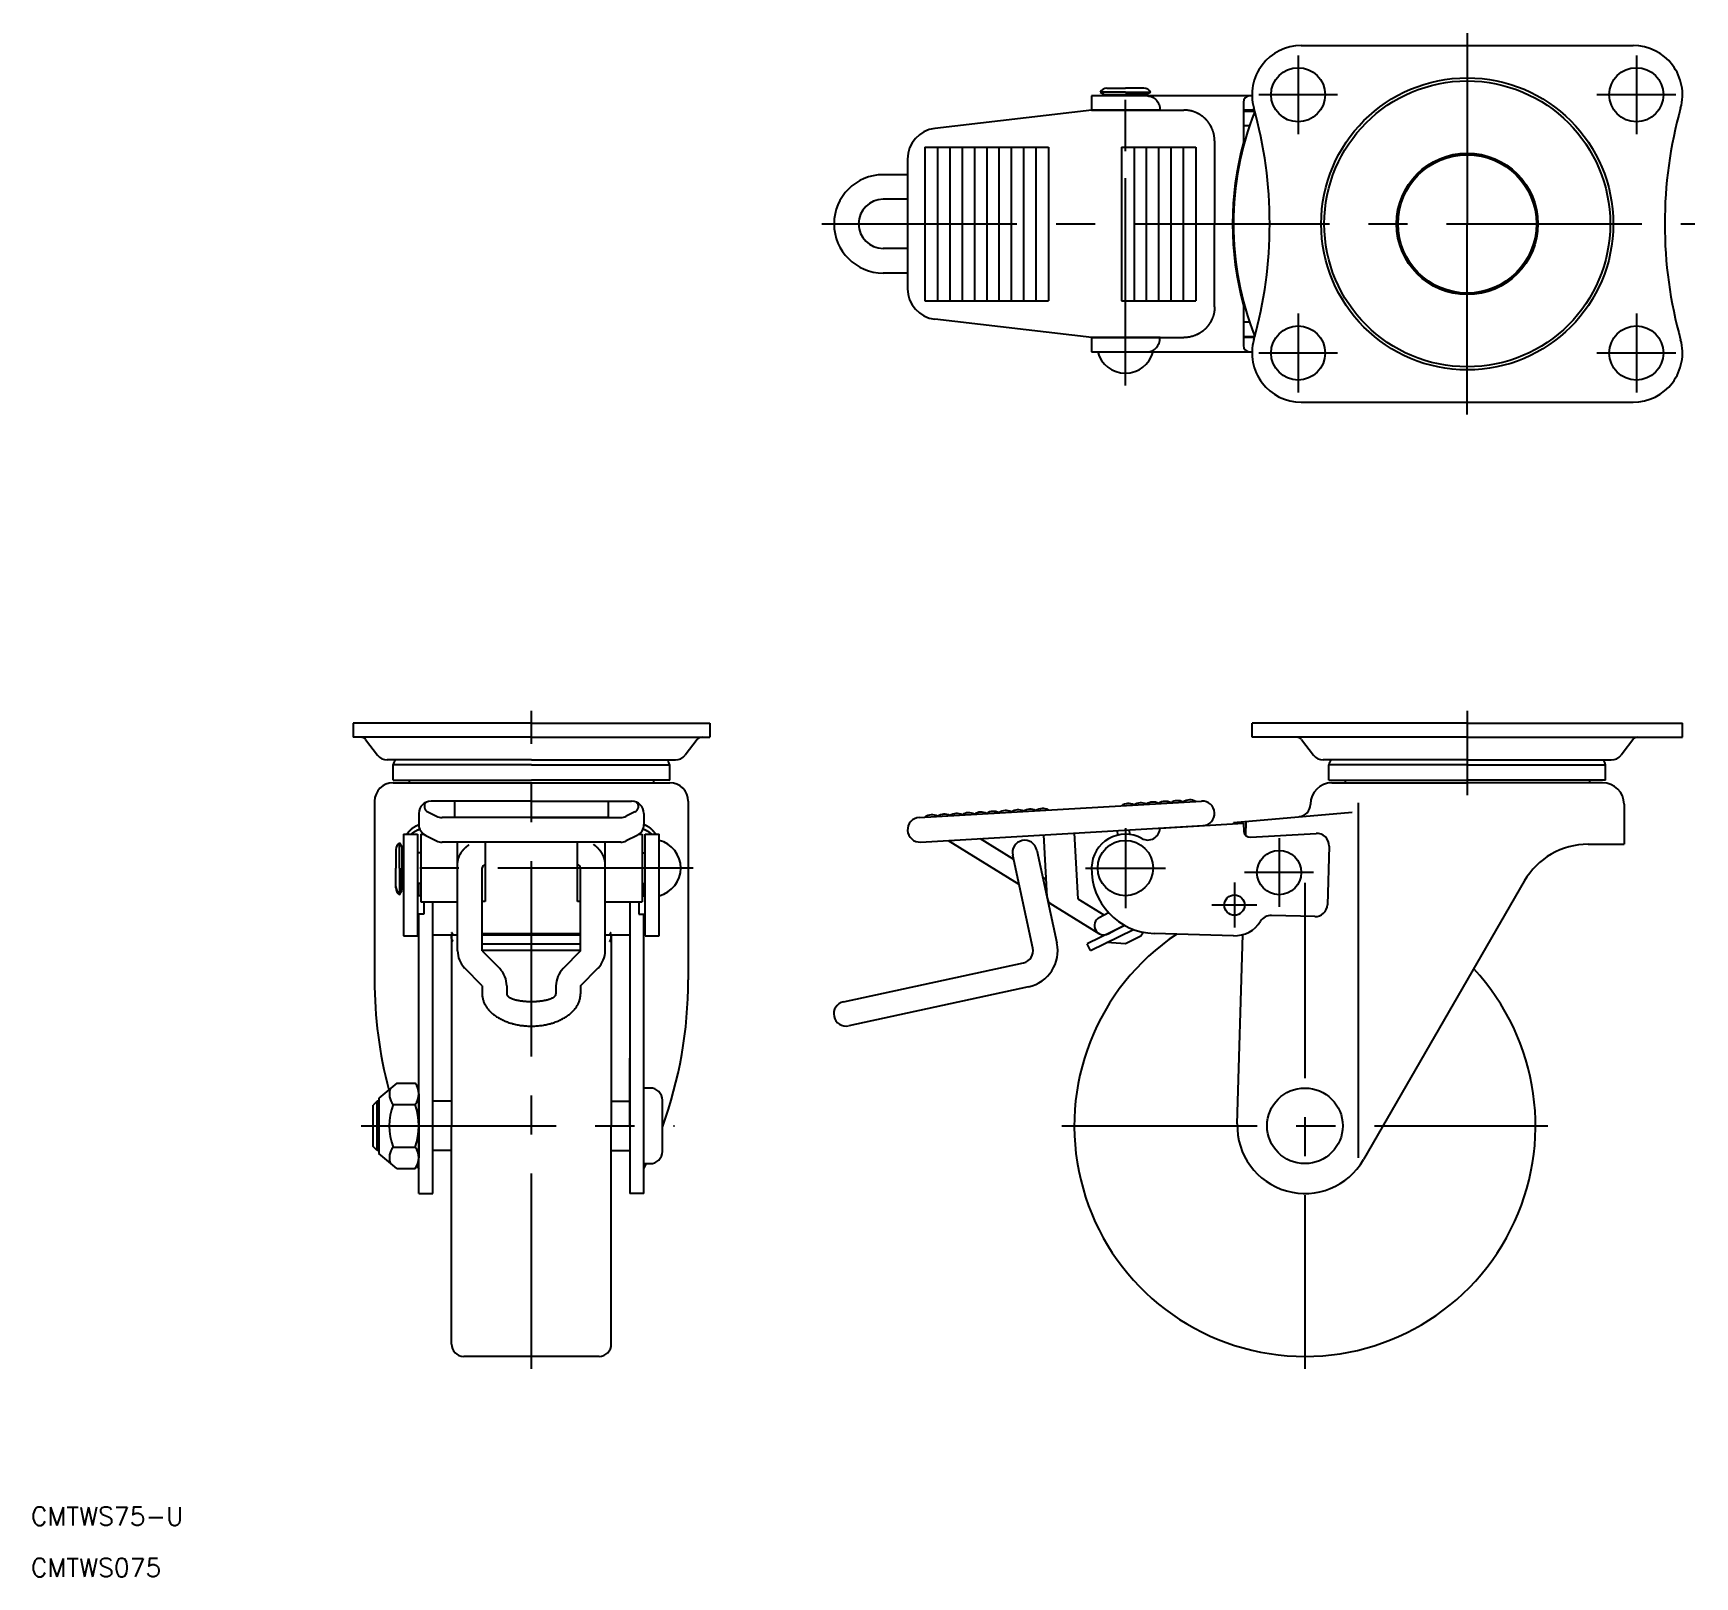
# Model space of a CAD drawing. Extents: x -207 to 63, y -73 to 178.
import ezdxf

# ---------------------------------------------------------------- set-up
doc = ezdxf.new("R2010")
doc.units = 0
doc.linetypes.add('CENTER', pattern=[50.8, 31.75, -6.35, 6.35, -6.35])
doc.layers.get('0').update_dxf_attribs({"linetype": 'CONTINUOUS'})
doc.layers.add('CENTER', color=1, linetype='CONTINUOUS')
doc.styles.get("Standard").update_dxf_attribs({"font": 'txt.shx', "height": 3, "bigfont": 'bigfont.shx'})

msp = doc.modelspace()

# ---------------------------------------------------------------- texts
at = {"color": 7, "linetype": 'CONTINUOUS'}
for s, p in [('CMTWS75-U', (-207.18, -65)), ('CMTWS075', (-207.18, -73.34))]:
    msp.add_text(s, height=3, dxfattribs=at).set_placement(p)

# ---------------------------------------------------------------- linework, layer by layer
at = {"color": 7, "linetype": 'CONTINUOUS'}
for p, q in [((-0.6, 175.68), (53.4, 175.68)), ((-0.6, 175.68), (53.4, 175.68)), ((-0.6, 175.68), (53.4, 175.68)), ((-0.6, 175.68), (53.4, 175.68)), ((-29.19, 168.11), (-33.27, 168.11)), ((-33.27, 168.11), (-32.62, 167.73)), ((-33.27, 168.11), (-32.62, 167.73)), ((-29.19, 168.11), (-33.27, 168.11)), ((-33.27, 168.11), (-32.62, 167.73)), ((-29.19, 168.11), (-33.27, 168.11)), ((-33.27, 168.11), (-32.62, 167.73)), ((-29.19, 168.11), (-33.27, 168.11)), ((-32.62, 167.73), (-29.19, 167.73)), ((-32.62, 167.73), (-29.19, 167.73)), ((-32.62, 167.73), (-29.19, 167.73)), ((-32.62, 167.73), (-29.19, 167.73)), ((-32.19, 168.73), (-29.19, 168.73)), ((-32.19, 168.73), (-29.19, 168.73)), ((-32.19, 168.73), (-29.19, 168.73)), ((-32.19, 168.73), (-29.19, 168.73)), ((-26.19, 168.73), (-29.19, 168.73)), ((-26.19, 168.73), (-29.19, 168.73)), ((-26.19, 168.73), (-29.19, 168.73)), ((-26.19, 168.73), (-29.19, 168.73)), ((-29.19, 168.11), (-25.11, 168.11)), ((-29.19, 168.11), (-25.11, 168.11)), ((-29.19, 168.11), (-25.11, 168.11)), ((-29.19, 168.11), (-25.11, 168.11)), ((-25.76, 167.73), (-29.19, 167.73)), ((-25.76, 167.73), (-29.19, 167.73)), ((-25.76, 167.73), (-29.19, 167.73)), ((-25.76, 167.73), (-29.19, 167.73)), ((-25.11, 168.11), (-25.76, 167.73)), ((-25.11, 168.11), (-25.76, 167.73)), ((-25.11, 168.11), (-25.76, 167.73)), ((-25.11, 168.11), (-25.76, 167.73)), ((-34.66, 165.18), (-60.19, 162.2)), ((-34.66, 165.18), (-60.19, 162.2)), ((-34.66, 165.18), (-60.19, 162.2)), ((-34.66, 165.18), (-60.19, 162.2)), ((-8.6, 167.48), (-34.69, 167.48)), ((-8.6, 167.48), (-34.69, 167.48)), ((-8.6, 167.48), (-34.69, 167.48)), ((-8.6, 167.48), (-34.69, 167.48)), ((-34.69, 167.48), (-34.69, 165.18)), ((-34.69, 167.48), (-34.69, 165.18)), ((-34.69, 167.48), (-34.69, 165.18)), ((-34.69, 167.48), (-34.69, 165.18)), ((-34.69, 165.18), (-19.68, 165.18)), ((-23.56, 165.18), (-34.69, 165.18)), ((-23.56, 165.18), (-34.69, 165.18)), ((-34.69, 165.18), (-19.68, 165.18)), ((-23.56, 165.18), (-34.69, 165.18)), ((-34.69, 165.18), (-19.68, 165.18)), ((-23.56, 165.18), (-34.69, 165.18)), ((-34.69, 165.18), (-19.68, 165.18)), ((-9.99, 166.48), (-9.99, 159.93)), ((-9.99, 166.48), (-9.99, 159.93)), ((-9.99, 166.48), (-9.99, 159.93)), ((-9.99, 166.48), (-9.99, 159.93)), ((-8.21, 165.18), (-9.99, 165.18)), ((-8.21, 165.18), (-9.99, 165.18)), ((-8.21, 165.18), (-9.99, 165.18)), ((-8.21, 165.18), (-9.99, 165.18)), ((-8.15, 164.98), (-9.99, 164.98)), ((-8.15, 164.98), (-9.99, 164.98)), ((-8.15, 164.98), (-9.99, 164.98)), ((-8.15, 164.98), (-9.99, 164.98)), ((-9.99, 162.68), (-8.97, 162.68)), ((-9.99, 162.68), (-8.97, 162.68)), ((-9.99, 162.68), (-8.97, 162.68)), ((-9.99, 162.68), (-8.97, 162.68)), ((-14.69, 160.18), (-14.69, 146.68)), ((-14.69, 160.18), (-14.69, 146.68)), ((-14.69, 160.18), (-14.69, 146.68)), ((-14.69, 160.18), (-14.69, 146.68)), ((-64.61, 157.23), (-64.61, 136.13)), ((-64.61, 157.23), (-64.61, 136.13)), ((-64.61, 157.23), (-64.61, 136.13)), ((-64.61, 157.23), (-64.61, 136.13)), ((-61.78, 159.18), (-61.78, 134.18)), ((-61.78, 159.18), (-61.78, 134.18)), ((-61.78, 159.18), (-61.78, 134.18)), ((-61.78, 159.18), (-61.78, 134.18)), ((-61.78, 159.18), (-41.71, 159.18)), ((-61.78, 159.18), (-41.71, 159.18)), ((-61.78, 159.18), (-41.71, 159.18)), ((-61.78, 159.18), (-41.71, 159.18)), ((-59.73, 159.18), (-59.73, 134.18)), ((-59.73, 159.18), (-59.73, 134.18)), ((-59.73, 159.18), (-59.73, 134.18)), ((-59.73, 159.18), (-59.73, 134.18)), ((-57.73, 159.18), (-57.73, 134.18)), ((-57.73, 159.18), (-57.73, 134.18)), ((-57.73, 159.18), (-57.73, 134.18)), ((-57.73, 159.18), (-57.73, 134.18)), ((-55.74, 159.18), (-55.74, 134.18)), ((-55.74, 159.18), (-55.74, 134.18)), ((-55.74, 159.18), (-55.74, 134.18)), ((-55.74, 159.18), (-55.74, 134.18)), ((-53.74, 159.18), (-53.74, 134.18)), ((-53.74, 159.18), (-53.74, 134.18)), ((-53.74, 159.18), (-53.74, 134.18)), ((-53.74, 159.18), (-53.74, 134.18)), ((-51.74, 159.18), (-51.74, 134.18)), ((-51.74, 159.18), (-51.74, 134.18)), ((-51.74, 159.18), (-51.74, 134.18)), ((-51.74, 159.18), (-51.74, 134.18)), ((-49.75, 159.18), (-49.75, 134.18)), ((-49.75, 159.18), (-49.75, 134.18)), ((-49.75, 159.18), (-49.75, 134.18)), ((-49.75, 159.18), (-49.75, 134.18)), ((-47.75, 159.18), (-47.75, 134.18)), ((-47.75, 159.18), (-47.75, 134.18)), ((-47.75, 159.18), (-47.75, 134.18)), ((-47.75, 159.18), (-47.75, 134.18)), ((-45.75, 159.18), (-45.75, 134.18)), ((-45.75, 159.18), (-45.75, 134.18)), ((-45.75, 159.18), (-45.75, 134.18)), ((-45.75, 159.18), (-45.75, 134.18)), ((-43.76, 159.18), (-43.76, 134.18)), ((-43.76, 159.18), (-43.76, 134.18)), ((-43.76, 159.18), (-43.76, 134.18)), ((-43.76, 159.18), (-43.76, 134.18)), ((-41.71, 159.18), (-41.71, 134.18)), ((-41.71, 159.18), (-41.71, 134.18)), ((-41.71, 159.18), (-41.71, 134.18)), ((-41.71, 159.18), (-41.71, 134.18)), ((-29.83, 159.18), (-29.83, 134.18)), ((-29.83, 159.18), (-29.83, 134.18)), ((-29.83, 159.18), (-29.83, 134.18)), ((-29.83, 159.18), (-29.83, 134.18)), ((-29.83, 159.18), (-17.75, 159.18)), ((-29.83, 159.18), (-17.75, 159.18)), ((-29.83, 159.18), (-17.75, 159.18)), ((-29.83, 159.18), (-17.75, 159.18)), ((-27.78, 159.18), (-27.78, 134.18)), ((-27.78, 159.18), (-27.78, 134.18)), ((-27.78, 159.18), (-27.78, 134.18)), ((-27.78, 159.18), (-27.78, 134.18)), ((-25.79, 159.18), (-25.79, 134.18)), ((-25.79, 159.18), (-25.79, 134.18)), ((-25.79, 159.18), (-25.79, 134.18)), ((-25.79, 159.18), (-25.79, 134.18)), ((-23.79, 159.18), (-23.79, 134.18)), ((-23.79, 159.18), (-23.79, 134.18)), ((-23.79, 159.18), (-23.79, 134.18)), ((-23.79, 159.18), (-23.79, 134.18)), ((-21.79, 159.18), (-21.79, 134.18)), ((-21.79, 159.18), (-21.79, 134.18)), ((-21.79, 159.18), (-21.79, 134.18)), ((-21.79, 159.18), (-21.79, 134.18)), ((-19.8, 159.18), (-19.8, 134.18)), ((-19.8, 159.18), (-19.8, 134.18)), ((-19.8, 159.18), (-19.8, 134.18)), ((-19.8, 159.18), (-19.8, 134.18)), ((-17.75, 159.18), (-17.75, 134.18)), ((-17.75, 159.18), (-17.75, 134.18)), ((-17.75, 159.18), (-17.75, 134.18)), ((-17.75, 159.18), (-17.75, 134.18)), ((-10.01, 159.18), (-10.19, 159.18)), ((-10.01, 159.18), (-10.19, 159.18)), ((-10.01, 159.18), (-10.19, 159.18)), ((-10.01, 159.18), (-10.19, 159.18)), ((-64.61, 154.68), (-68.57, 154.68)), ((-64.61, 150.68), (-68.57, 150.68)), ((-14.69, 133.18), (-14.69, 146.68)), ((-14.69, 133.18), (-14.69, 146.68)), ((-14.69, 133.18), (-14.69, 146.68)), ((-14.69, 133.18), (-14.69, 146.68)), ((-64.61, 142.68), (-68.57, 142.68)), ((-64.61, 138.68), (-68.57, 138.68)), ((-61.78, 134.18), (-41.71, 134.18)), ((-61.78, 134.18), (-41.71, 134.18)), ((-61.78, 134.18), (-41.71, 134.18)), ((-61.78, 134.18), (-41.71, 134.18)), ((-29.83, 134.18), (-17.75, 134.18)), ((-29.83, 134.18), (-17.75, 134.18)), ((-29.83, 134.18), (-17.75, 134.18)), ((-29.83, 134.18), (-17.75, 134.18)), ((-10.19, 134.18), (-10.01, 134.18)), ((-10.19, 134.18), (-10.01, 134.18)), ((-10.19, 134.18), (-10.01, 134.18)), ((-10.19, 134.18), (-10.01, 134.18)), ((-9.99, 133.43), (-9.99, 126.88)), ((-9.99, 133.43), (-9.99, 126.88)), ((-9.99, 133.43), (-9.99, 126.88)), ((-9.99, 133.43), (-9.99, 126.88)), ((-34.66, 128.18), (-60.19, 131.17)), ((-34.66, 128.18), (-60.19, 131.17)), ((-34.66, 128.18), (-60.19, 131.17)), ((-34.66, 128.18), (-60.19, 131.17)), ((-8.97, 130.68), (-9.99, 130.68)), ((-8.97, 130.68), (-9.99, 130.68)), ((-8.97, 130.68), (-9.99, 130.68)), ((-8.97, 130.68), (-9.99, 130.68)), ((-34.69, 128.18), (-34.69, 125.88)), ((-34.69, 128.18), (-34.69, 125.88)), ((-34.69, 128.18), (-34.69, 125.88)), ((-34.69, 128.18), (-34.69, 125.88)), ((-34.69, 128.18), (-19.68, 128.18)), ((-23.56, 128.18), (-34.69, 128.18)), ((-23.56, 128.18), (-34.69, 128.18)), ((-34.69, 128.18), (-19.68, 128.18)), ((-23.56, 128.18), (-34.69, 128.18)), ((-34.69, 128.18), (-19.68, 128.18)), ((-23.56, 128.18), (-34.69, 128.18)), ((-34.69, 128.18), (-19.68, 128.18)), ((-9.99, 128.38), (-8.15, 128.38)), ((-9.99, 128.38), (-8.15, 128.38)), ((-9.99, 128.38), (-8.15, 128.38)), ((-9.99, 128.38), (-8.15, 128.38)), ((-8.21, 128.18), (-9.99, 128.18)), ((-8.21, 128.18), (-9.99, 128.18)), ((-8.21, 128.18), (-9.99, 128.18)), ((-8.21, 128.18), (-9.99, 128.18)), ((-34.69, 125.88), (-8.6, 125.88)), ((-34.69, 125.88), (-8.6, 125.88)), ((-34.69, 125.88), (-8.6, 125.88)), ((-34.69, 125.88), (-8.6, 125.88)), ((-0.6, 117.68), (53.4, 117.68)), ((-0.6, 117.68), (53.4, 117.68)), ((-0.6, 117.68), (53.4, 117.68)), ((-0.6, 117.68), (53.4, 117.68)), ((-125.79, 65.5), (-154.79, 65.5)), ((-154.79, 65.5), (-154.79, 63.2)), ((-125.79, 65.5), (-96.79, 65.5)), ((-96.79, 65.5), (-96.79, 63.2)), ((26.4, 65.5), (-8.6, 65.5)), ((-8.6, 63.2), (-8.6, 65.5)), ((26.4, 65.5), (61.4, 65.5)), ((61.4, 63.2), (61.4, 65.5)), ((-125.79, 63.2), (-154.79, 63.2)), ((-152.74, 62.81), (-150.8, 60.28)), ((-125.79, 63.2), (-96.79, 63.2)), ((-98.84, 62.81), (-100.77, 60.28)), ((26.4, 63.2), (-8.6, 63.2)), ((-0.55, 62.81), (1.38, 60.28)), ((26.4, 63.2), (61.4, 63.2)), ((53.65, 63.2), (51.42, 60.28)), ((-125.79, 59.5), (-149.22, 59.5)), ((-125.79, 59.5), (-102.36, 59.5)), ((26.4, 59.5), (2.97, 59.5)), ((26.4, 59.5), (49.83, 59.5)), ((-125.79, 58.69), (-148.29, 58.69)), ((-148.29, 56.19), (-148.29, 58.69)), ((-125.79, 58.69), (-103.29, 58.69)), ((-103.29, 56.19), (-103.29, 58.69)), ((26.4, 58.71), (3.9, 58.71)), ((3.9, 56.21), (3.9, 58.71)), ((26.4, 58.71), (48.9, 58.71)), ((48.9, 56.21), (48.9, 58.71)), ((-148.29, 56.19), (-125.79, 56.19)), ((-148.29, 55.79), (-103.29, 55.79)), ((-145.66, 56.21), (-145.66, 55.79)), ((-103.29, 56.19), (-125.79, 56.19)), ((-105.91, 56.21), (-105.91, 55.79)), ((3.9, 56.21), (26.4, 56.21)), ((4.4, 55.79), (4.67, 55.79)), ((4.67, 55.79), (26.4, 55.79)), ((6.53, 56.21), (6.53, 55.79)), ((48.9, 56.21), (26.4, 56.21)), ((48.13, 55.79), (26.4, 55.79)), ((46.27, 56.21), (46.27, 55.79)), ((48.4, 55.79), (48.13, 55.79)), ((-151.29, 52.79), (-151.29, 23.73)), ((-125.79, 52.81), (-142.09, 52.81)), ((-138.29, 52.81), (-138.29, 50.19)), ((-125.79, 52.81), (-109.49, 52.81)), ((-113.29, 52.81), (-113.29, 50.19)), ((-100.29, 52.79), (-100.29, 23.73)), ((-62.72, 50.14), (-16.8, 52.81)), ((0.9, 52.29), (0.9, 52.27)), ((8.64, 52.54), (8.64, 28.03)), ((51.9, 52.29), (51.9, 45.79)), ((-144.09, 50.81), (-144.09, 49.02)), ((-142.63, 51.05), (-141.21, 50.34)), ((-125.79, 50.14), (-140.32, 50.14)), ((-138.29, 50.19), (-113.29, 50.19)), ((-125.79, 50.14), (-111.25, 50.14)), ((-108.94, 51.05), (-110.37, 50.34)), ((-107.49, 50.81), (-107.49, 49.02)), ((-35.78, 47.7), (-16.57, 48.82)), ((-23.56, 48.41), (-9.99, 49.2)), ((-11.6, 49.35), (7.67, 51.03)), ((-11.6, 49.35), (-11.58, 49.1)), ((-11.6, 49.35), (-11.58, 49.1)), ((-9.99, 49.2), (-9.91, 47.87)), ((-9.63, 47.23), (-9.56, 49.52)), ((-9.63, 47.23), (-9.56, 49.52)), ((-147.21, 46), (-146.84, 45.35)), ((-147.21, 41.92), (-147.21, 46)), ((-146.59, 47.42), (-146.59, 30.9)), ((-146.59, 47.42), (-144.29, 47.42)), ((-144.29, 47.42), (-144.29, 30.9)), ((-143.79, 47.42), (-143.79, 36.42)), ((-143.79, 47.42), (-143.29, 47.42)), ((-142.97, 47.22), (-141.21, 46.35)), ((-111.25, 46.14), (-140.32, 46.14)), ((-137.79, 31.29), (-137.79, 46.14)), ((-137.79, 28.47), (-137.79, 46.14)), ((-133.29, 46.14), (-133.29, 36.46)), ((-118.29, 36.46), (-118.29, 46.14)), ((-113.79, 31.29), (-113.79, 46.14)), ((-113.79, 28.47), (-113.79, 46.14)), ((-108.6, 47.22), (-110.37, 46.35)), ((-108.28, 47.42), (-107.79, 47.42)), ((-107.79, 47.42), (-107.79, 36.42)), ((-107.29, 30.9), (-107.29, 47.42)), ((-107.29, 47.42), (-104.99, 47.42)), ((-104.99, 30.9), (-104.99, 47.42)), ((-62.49, 46.15), (-35.78, 47.7)), ((-58.02, 46.41), (-46.5, 39.3)), ((-52.8, 46.71), (-47.38, 43.37)), ((-42.52, 47.31), (-41.94, 37.24)), ((-37.53, 47.6), (-36.91, 36.91)), ((-30.55, 48.01), (-30.5, 47.26)), ((-28.55, 48.12), (-28.51, 47.38)), ((-8.85, 46.93), (1.81, 47.55)), ((-147.84, 44.92), (-147.84, 41.92)), ((-146.84, 45.35), (-146.84, 41.92)), ((-143.79, 44.42), (-144.29, 44.42)), ((-107.79, 44.42), (-107.29, 44.42)), ((-44.24, 28.89), (-47.52, 44)), ((-43.61, 44.85), (-40.33, 29.74)), ((3.93, 45.5), (3.65, 35.96)), ((46.07, 45.79), (51.9, 45.79)), ((-147.84, 38.69), (-147.84, 41.92)), ((-147.21, 41.92), (-147.21, 37.61)), ((-146.84, 38.25), (-146.84, 41.92)), ((-133.79, 28.47), (-133.79, 41.93)), ((-117.79, 28.47), (-117.79, 41.93)), ((-147.21, 37.84), (-146.84, 38.49)), ((-147.21, 37.61), (-146.83, 38.26)), ((-143.79, 39.42), (-144.29, 39.42)), ((-144.09, 37.4), (-144.09, 39.42)), ((-107.79, 39.42), (-107.29, 39.42)), ((-107.49, 37.4), (-107.49, 39.42)), ((-42.65, 40.45), (-42.11, 40.12)), ((35.67, 39.79), (9.53, -5.5)), ((-143.79, 37.4), (-144.29, 37.4)), ((-143.79, 36.42), (-137.79, 36.42)), ((-143.29, 36.42), (-143.29, 34.4)), ((-141.79, -11), (-141.79, 36.42)), ((-133.29, 36.46), (-133.79, 36.46)), ((-117.79, 36.46), (-118.29, 36.46)), ((-113.79, 36.42), (-107.79, 36.42)), ((-109.79, 36.42), (-109.79, -11)), ((-108.29, 36.42), (-108.29, 34.4)), ((-107.79, 37.4), (-107.29, 37.4)), ((-41.77, 36.38), (-33.51, 31.29)), ((-36.91, 36.91), (-32.67, 34.29)), ((-143.29, 34.4), (-144.29, 34.4)), ((-144.09, -11), (-144.09, 34.4)), ((-108.29, 34.4), (-107.29, 34.4)), ((-107.49, -11), (-107.49, 34.4)), ((-29.27, 32.58), (-35.42, 29.57)), ((-33.43, 33.88), (-31.94, 34.69)), ((-32.01, 31.24), (-29.39, 32.65)), ((1.59, 34.02), (-5.44, 34.22)), ((-146.59, 30.9), (-144.29, 30.9)), ((-141.79, 31.06), (-137.79, 31.06)), ((-138.79, 31.06), (-138.79, 0)), ((-138.79, 30.69), (-138.79, 31.06)), ((-133.79, 31.29), (-117.79, 31.29)), ((-133.79, 31.06), (-117.79, 31.06)), ((-113.79, 31.06), (-109.79, 31.06)), ((-112.79, 31.06), (-112.79, 0)), ((-112.79, 30.69), (-112.79, 31.06)), ((-107.29, 30.9), (-104.99, 30.9)), ((-34.89, 28.49), (-27.86, 31.94)), ((-29.2, 29.61), (-32.2, 29.81)), ((-26.69, 30.84), (-29.2, 29.61)), ((-26.26, 31.48), (-26.69, 30.84)), ((-11.6, 30.9), (-24.5, 31.28)), ((-11, 0.32), (-10.1, 31.09)), ((-133.79, 29.57), (-117.79, 29.57)), ((-117.79, 28.49), (-133.79, 28.49)), ((-133.79, 28.47), (-130.94, 25.58)), ((-117.79, 28.47), (-120.64, 25.58)), ((-34.89, 28.49), (-35.42, 29.57)), ((8.64, 28.03), (8.64, -5.19)), ((-133.79, 22.77), (-136.64, 25.67)), ((-117.79, 22.77), (-114.94, 25.67)), ((-75.04, 20.17), (-45.77, 26.52)), ((-133.79, 22.77), (-133.79, 21.44)), ((-129.79, 22.77), (-129.79, 21.44)), ((-121.79, 22.77), (-121.79, 21.44)), ((-117.79, 22.77), (-117.79, 21.44)), ((-44.92, 22.61), (-74.19, 16.26)), ((-109.79, 0), (-109.79, 11)), ((-147.69, 6.93), (-150.59, 4.5)), ((-147.69, 6.93), (-144.69, 6.93)), ((-106.49, 6.15), (-107.49, 6.15)), ((-150.86, 4), (-151.49, 3.38)), ((-151.49, -3.37), (-151.49, 3.38)), ((-150.86, -4), (-150.86, 4)), ((-150.59, 4), (-150.86, 4)), ((-150.59, 4.5), (-150.59, -4.5)), ((-148.29, 3.46), (-144.69, 3.46)), ((-144.09, 5.2), (-144.09, -5.2)), ((-138.79, 4), (-141.79, 4)), ((-112.79, 4), (-109.79, 4)), ((-104.49, -4.15), (-104.49, 4.15)), ((-138.79, -35.5), (-138.79, 0)), ((-112.79, -35.5), (-112.79, 0)), ((-109.79, 0), (-109.79, -11)), ((-109.79, 0), (-109.79, -11)), ((-150.86, -4), (-151.49, -3.37)), ((-150.59, -4), (-150.86, -4)), ((-147.69, -6.93), (-150.59, -4.5)), ((-148.29, -3.46), (-144.69, -3.46)), ((-138.79, -4), (-141.79, -4)), ((-112.79, -4), (-109.79, -4)), ((-147.69, -6.93), (-144.69, -6.93)), ((-107.49, -6.15), (-106.49, -6.15)), ((-144.09, -11), (-141.79, -11)), ((-107.49, -11), (-109.79, -11)), ((-114.79, -37.5), (-136.79, -37.5))]:
    msp.add_line(p, q, dxfattribs=at)
for points in [[(-25.55, 167.48, -0.112031), (-24.8, 167.31, -0.103107), (-24.14, 166.81, -0.092574), (-23.71, 166.08, -0.086292), (-23.56, 165.18, -0.086292)], [(-25.55, 167.48, -0.112031), (-24.8, 167.31, -0.103107), (-24.14, 166.81, -0.092574), (-23.71, 166.08, -0.086292), (-23.56, 165.18, -0.086292)], [(-25.55, 167.48, -0.112031), (-24.8, 167.31, -0.103107), (-24.14, 166.81, -0.092574), (-23.71, 166.08, -0.086292), (-23.56, 165.18, -0.086292)], [(-25.55, 167.48, -0.112031), (-24.8, 167.31, -0.103107), (-24.14, 166.81, -0.092574), (-23.71, 166.08, -0.086292), (-23.56, 165.18, -0.086292)], [(-25.55, 125.88, 0.112031), (-24.8, 126.05, 0.103107), (-24.14, 126.56, 0.092574), (-23.71, 127.29, 0.086292), (-23.56, 128.18, 0.086292)], [(-25.55, 125.88, 0.112031), (-24.8, 126.05, 0.103107), (-24.14, 126.56, 0.092574), (-23.71, 127.29, 0.086292), (-23.56, 128.18, 0.086292)], [(-25.55, 125.88, 0.112031), (-24.8, 126.05, 0.103107), (-24.14, 126.56, 0.092574), (-23.71, 127.29, 0.086292), (-23.56, 128.18, 0.086292)], [(-25.55, 125.88, 0.112031), (-24.8, 126.05, 0.103107), (-24.14, 126.56, 0.092574), (-23.71, 127.29, 0.086292), (-23.56, 128.18, 0.086292)]]:
    msp.add_lwpolyline(points, format="xyb", dxfattribs=at)
for points in [[(-14.68, 160.19, 0), (-14.69, 160.25, 0), (-14.69, 160.31, 0), (-14.69, 160.37, 0), (-14.69, 160.43, 0), (-14.69, 160.49, 0), (-14.7, 160.55, 0), (-14.7, 160.62, 0), (-14.71, 160.68, 0), (-14.72, 160.74, 0), (-14.72, 160.8, 0), (-14.73, 160.86, 0), (-14.74, 160.92, 0), (-14.75, 160.98, 0), (-14.76, 161.04, 0), (-14.77, 161.1, 0), (-14.78, 161.16, 0), (-14.79, 161.22, 0), (-14.81, 161.28, 0), (-14.82, 161.34, 0), (-14.83, 161.4, 0), (-14.85, 161.46, 0), (-14.87, 161.52, 0), (-14.88, 161.58, 0), (-14.9, 161.64, 0), (-14.92, 161.7, 0), (-14.94, 161.75, 0), (-14.96, 161.81, 0), (-14.98, 161.87, 0), (-15, 161.93, 0), (-15.02, 161.99, 0), (-15.04, 162.04, 0), (-15.07, 162.1, 0), (-15.09, 162.16, 0), (-15.11, 162.21, 0), (-15.14, 162.27, 0), (-15.17, 162.32, 0), (-15.19, 162.38, 0), (-15.22, 162.43, 0), (-15.25, 162.49, 0), (-15.28, 162.54, 0), (-15.3, 162.6, 0), (-15.33, 162.65, 0), (-15.37, 162.7, 0), (-15.4, 162.76, 0), (-15.43, 162.81, 0), (-15.46, 162.86, 0), (-15.49, 162.91, 0), (-15.53, 162.96, 0), (-15.56, 163.02, 0), (-15.6, 163.07, 0), (-15.63, 163.12, 0), (-15.67, 163.17, 0), (-15.71, 163.21, 0), (-15.74, 163.26, 0), (-15.78, 163.31, 0), (-15.82, 163.36, 0), (-15.86, 163.41, 0), (-15.9, 163.45, 0), (-15.94, 163.5, 0), (-15.98, 163.54, 0), (-16.02, 163.59, 0), (-16.06, 163.63, 0), (-16.11, 163.68, 0), (-16.15, 163.72, 0), (-16.19, 163.77, 0), (-16.24, 163.81, 0), (-16.28, 163.85, 0), (-16.33, 163.89, 0), (-16.37, 163.93, 0), (-16.42, 163.97, 0), (-16.47, 164.01, 0), (-16.51, 164.05, 0), (-16.56, 164.09, 0), (-16.61, 164.13, 0), (-16.66, 164.17, 0), (-16.71, 164.2, 0), (-16.76, 164.24, 0), (-16.81, 164.27, 0), (-16.86, 164.31, 0), (-16.91, 164.34, 0), (-16.96, 164.38, 0), (-17.01, 164.41, 0), (-17.06, 164.44, 0), (-17.11, 164.48, 0), (-17.17, 164.51, 0), (-17.22, 164.54, 0), (-17.27, 164.57, 0), (-17.33, 164.6, 0), (-17.38, 164.62, 0), (-17.44, 164.65, 0), (-17.49, 164.68, 0), (-17.55, 164.71, 0), (-17.6, 164.73, 0), (-17.66, 164.76, 0), (-17.72, 164.78, 0), (-17.77, 164.81, 0), (-17.83, 164.83, 0), (-17.89, 164.85, 0), (-17.94, 164.87, 0), (-18, 164.89, 0), (-18.06, 164.91, 0), (-18.12, 164.93, 0), (-18.18, 164.95, 0), (-18.23, 164.97, 0), (-18.29, 164.99, 0), (-18.35, 165.01, 0), (-18.41, 165.02, 0), (-18.47, 165.04, 0), (-18.53, 165.05, 0), (-18.59, 165.06, 0), (-18.65, 165.08, 0), (-18.71, 165.09, 0), (-18.77, 165.1, 0), (-18.83, 165.11, 0), (-18.89, 165.12, 0), (-18.95, 165.13, 0), (-19.01, 165.14, 0), (-19.07, 165.15, 0), (-19.13, 165.16, 0), (-19.19, 165.16, 0), (-19.26, 165.17, 0), (-19.32, 165.17, 0), (-19.38, 165.18, 0), (-19.44, 165.18, 0), (-19.5, 165.18, 0), (-19.56, 165.18, 0), (-19.62, 165.19, 0), (-19.68, 165.19, 0)], [(-14.68, 160.19, 0), (-14.69, 160.25, 0), (-14.69, 160.31, 0), (-14.69, 160.37, 0), (-14.69, 160.43, 0), (-14.69, 160.49, 0), (-14.7, 160.55, 0), (-14.7, 160.62, 0), (-14.71, 160.68, 0), (-14.72, 160.74, 0), (-14.72, 160.8, 0), (-14.73, 160.86, 0), (-14.74, 160.92, 0), (-14.75, 160.98, 0), (-14.76, 161.04, 0), (-14.77, 161.1, 0), (-14.78, 161.16, 0), (-14.79, 161.22, 0), (-14.81, 161.28, 0), (-14.82, 161.34, 0), (-14.83, 161.4, 0), (-14.85, 161.46, 0), (-14.87, 161.52, 0), (-14.88, 161.58, 0), (-14.9, 161.64, 0), (-14.92, 161.7, 0), (-14.94, 161.75, 0), (-14.96, 161.81, 0), (-14.98, 161.87, 0), (-15, 161.93, 0), (-15.02, 161.99, 0), (-15.04, 162.04, 0), (-15.07, 162.1, 0), (-15.09, 162.16, 0), (-15.11, 162.21, 0), (-15.14, 162.27, 0), (-15.17, 162.32, 0), (-15.19, 162.38, 0), (-15.22, 162.43, 0), (-15.25, 162.49, 0), (-15.28, 162.54, 0), (-15.3, 162.6, 0), (-15.33, 162.65, 0), (-15.37, 162.7, 0), (-15.4, 162.76, 0), (-15.43, 162.81, 0), (-15.46, 162.86, 0), (-15.49, 162.91, 0), (-15.53, 162.96, 0), (-15.56, 163.02, 0), (-15.6, 163.07, 0), (-15.63, 163.12, 0), (-15.67, 163.17, 0), (-15.71, 163.21, 0), (-15.74, 163.26, 0), (-15.78, 163.31, 0), (-15.82, 163.36, 0), (-15.86, 163.41, 0), (-15.9, 163.45, 0), (-15.94, 163.5, 0), (-15.98, 163.54, 0), (-16.02, 163.59, 0), (-16.06, 163.63, 0), (-16.11, 163.68, 0), (-16.15, 163.72, 0), (-16.19, 163.77, 0), (-16.24, 163.81, 0), (-16.28, 163.85, 0), (-16.33, 163.89, 0), (-16.37, 163.93, 0), (-16.42, 163.97, 0), (-16.47, 164.01, 0), (-16.51, 164.05, 0), (-16.56, 164.09, 0), (-16.61, 164.13, 0), (-16.66, 164.17, 0), (-16.71, 164.2, 0), (-16.76, 164.24, 0), (-16.81, 164.27, 0), (-16.86, 164.31, 0), (-16.91, 164.34, 0), (-16.96, 164.38, 0), (-17.01, 164.41, 0), (-17.06, 164.44, 0), (-17.11, 164.48, 0), (-17.17, 164.51, 0), (-17.22, 164.54, 0), (-17.27, 164.57, 0), (-17.33, 164.6, 0), (-17.38, 164.62, 0), (-17.44, 164.65, 0), (-17.49, 164.68, 0), (-17.55, 164.71, 0), (-17.6, 164.73, 0), (-17.66, 164.76, 0), (-17.72, 164.78, 0), (-17.77, 164.81, 0), (-17.83, 164.83, 0), (-17.89, 164.85, 0), (-17.94, 164.87, 0), (-18, 164.89, 0), (-18.06, 164.91, 0), (-18.12, 164.93, 0), (-18.18, 164.95, 0), (-18.23, 164.97, 0), (-18.29, 164.99, 0), (-18.35, 165.01, 0), (-18.41, 165.02, 0), (-18.47, 165.04, 0), (-18.53, 165.05, 0), (-18.59, 165.06, 0), (-18.65, 165.08, 0), (-18.71, 165.09, 0), (-18.77, 165.1, 0), (-18.83, 165.11, 0), (-18.89, 165.12, 0), (-18.95, 165.13, 0), (-19.01, 165.14, 0), (-19.07, 165.15, 0), (-19.13, 165.16, 0), (-19.19, 165.16, 0), (-19.26, 165.17, 0), (-19.32, 165.17, 0), (-19.38, 165.18, 0), (-19.44, 165.18, 0), (-19.5, 165.18, 0), (-19.56, 165.18, 0), (-19.62, 165.19, 0), (-19.68, 165.19, 0)], [(-14.68, 160.19, 0), (-14.69, 160.25, 0), (-14.69, 160.31, 0), (-14.69, 160.37, 0), (-14.69, 160.43, 0), (-14.69, 160.49, 0), (-14.7, 160.55, 0), (-14.7, 160.62, 0), (-14.71, 160.68, 0), (-14.72, 160.74, 0), (-14.72, 160.8, 0), (-14.73, 160.86, 0), (-14.74, 160.92, 0), (-14.75, 160.98, 0), (-14.76, 161.04, 0), (-14.77, 161.1, 0), (-14.78, 161.16, 0), (-14.79, 161.22, 0), (-14.81, 161.28, 0), (-14.82, 161.34, 0), (-14.83, 161.4, 0), (-14.85, 161.46, 0), (-14.87, 161.52, 0), (-14.88, 161.58, 0), (-14.9, 161.64, 0), (-14.92, 161.7, 0), (-14.94, 161.75, 0), (-14.96, 161.81, 0), (-14.98, 161.87, 0), (-15, 161.93, 0), (-15.02, 161.99, 0), (-15.04, 162.04, 0), (-15.07, 162.1, 0), (-15.09, 162.16, 0), (-15.11, 162.21, 0), (-15.14, 162.27, 0), (-15.17, 162.32, 0), (-15.19, 162.38, 0), (-15.22, 162.43, 0), (-15.25, 162.49, 0), (-15.28, 162.54, 0), (-15.3, 162.6, 0), (-15.33, 162.65, 0), (-15.37, 162.7, 0), (-15.4, 162.76, 0), (-15.43, 162.81, 0), (-15.46, 162.86, 0), (-15.49, 162.91, 0), (-15.53, 162.96, 0), (-15.56, 163.02, 0), (-15.6, 163.07, 0), (-15.63, 163.12, 0), (-15.67, 163.17, 0), (-15.71, 163.21, 0), (-15.74, 163.26, 0), (-15.78, 163.31, 0), (-15.82, 163.36, 0), (-15.86, 163.41, 0), (-15.9, 163.45, 0), (-15.94, 163.5, 0), (-15.98, 163.54, 0), (-16.02, 163.59, 0), (-16.06, 163.63, 0), (-16.11, 163.68, 0), (-16.15, 163.72, 0), (-16.19, 163.77, 0), (-16.24, 163.81, 0), (-16.28, 163.85, 0), (-16.33, 163.89, 0), (-16.37, 163.93, 0), (-16.42, 163.97, 0), (-16.47, 164.01, 0), (-16.51, 164.05, 0), (-16.56, 164.09, 0), (-16.61, 164.13, 0), (-16.66, 164.17, 0), (-16.71, 164.2, 0), (-16.76, 164.24, 0), (-16.81, 164.27, 0), (-16.86, 164.31, 0), (-16.91, 164.34, 0), (-16.96, 164.38, 0), (-17.01, 164.41, 0), (-17.06, 164.44, 0), (-17.11, 164.48, 0), (-17.17, 164.51, 0), (-17.22, 164.54, 0), (-17.27, 164.57, 0), (-17.33, 164.6, 0), (-17.38, 164.62, 0), (-17.44, 164.65, 0), (-17.49, 164.68, 0), (-17.55, 164.71, 0), (-17.6, 164.73, 0), (-17.66, 164.76, 0), (-17.72, 164.78, 0), (-17.77, 164.81, 0), (-17.83, 164.83, 0), (-17.89, 164.85, 0), (-17.94, 164.87, 0), (-18, 164.89, 0), (-18.06, 164.91, 0), (-18.12, 164.93, 0), (-18.18, 164.95, 0), (-18.23, 164.97, 0), (-18.29, 164.99, 0), (-18.35, 165.01, 0), (-18.41, 165.02, 0), (-18.47, 165.04, 0), (-18.53, 165.05, 0), (-18.59, 165.06, 0), (-18.65, 165.08, 0), (-18.71, 165.09, 0), (-18.77, 165.1, 0), (-18.83, 165.11, 0), (-18.89, 165.12, 0), (-18.95, 165.13, 0), (-19.01, 165.14, 0), (-19.07, 165.15, 0), (-19.13, 165.16, 0), (-19.19, 165.16, 0), (-19.26, 165.17, 0), (-19.32, 165.17, 0), (-19.38, 165.18, 0), (-19.44, 165.18, 0), (-19.5, 165.18, 0), (-19.56, 165.18, 0), (-19.62, 165.19, 0), (-19.68, 165.19, 0)], [(-14.68, 160.19, 0), (-14.69, 160.25, 0), (-14.69, 160.31, 0), (-14.69, 160.37, 0), (-14.69, 160.43, 0), (-14.69, 160.49, 0), (-14.7, 160.55, 0), (-14.7, 160.62, 0), (-14.71, 160.68, 0), (-14.72, 160.74, 0), (-14.72, 160.8, 0), (-14.73, 160.86, 0), (-14.74, 160.92, 0), (-14.75, 160.98, 0), (-14.76, 161.04, 0), (-14.77, 161.1, 0), (-14.78, 161.16, 0), (-14.79, 161.22, 0), (-14.81, 161.28, 0), (-14.82, 161.34, 0), (-14.83, 161.4, 0), (-14.85, 161.46, 0), (-14.87, 161.52, 0), (-14.88, 161.58, 0), (-14.9, 161.64, 0), (-14.92, 161.7, 0), (-14.94, 161.75, 0), (-14.96, 161.81, 0), (-14.98, 161.87, 0), (-15, 161.93, 0), (-15.02, 161.99, 0), (-15.04, 162.04, 0), (-15.07, 162.1, 0), (-15.09, 162.16, 0), (-15.11, 162.21, 0), (-15.14, 162.27, 0), (-15.17, 162.32, 0), (-15.19, 162.38, 0), (-15.22, 162.43, 0), (-15.25, 162.49, 0), (-15.28, 162.54, 0), (-15.3, 162.6, 0), (-15.33, 162.65, 0), (-15.37, 162.7, 0), (-15.4, 162.76, 0), (-15.43, 162.81, 0), (-15.46, 162.86, 0), (-15.49, 162.91, 0), (-15.53, 162.96, 0), (-15.56, 163.02, 0), (-15.6, 163.07, 0), (-15.63, 163.12, 0), (-15.67, 163.17, 0), (-15.71, 163.21, 0), (-15.74, 163.26, 0), (-15.78, 163.31, 0), (-15.82, 163.36, 0), (-15.86, 163.41, 0), (-15.9, 163.45, 0), (-15.94, 163.5, 0), (-15.98, 163.54, 0), (-16.02, 163.59, 0), (-16.06, 163.63, 0), (-16.11, 163.68, 0), (-16.15, 163.72, 0), (-16.19, 163.77, 0), (-16.24, 163.81, 0), (-16.28, 163.85, 0), (-16.33, 163.89, 0), (-16.37, 163.93, 0), (-16.42, 163.97, 0), (-16.47, 164.01, 0), (-16.51, 164.05, 0), (-16.56, 164.09, 0), (-16.61, 164.13, 0), (-16.66, 164.17, 0), (-16.71, 164.2, 0), (-16.76, 164.24, 0), (-16.81, 164.27, 0), (-16.86, 164.31, 0), (-16.91, 164.34, 0), (-16.96, 164.38, 0), (-17.01, 164.41, 0), (-17.06, 164.44, 0), (-17.11, 164.48, 0), (-17.17, 164.51, 0), (-17.22, 164.54, 0), (-17.27, 164.57, 0), (-17.33, 164.6, 0), (-17.38, 164.62, 0), (-17.44, 164.65, 0), (-17.49, 164.68, 0), (-17.55, 164.71, 0), (-17.6, 164.73, 0), (-17.66, 164.76, 0), (-17.72, 164.78, 0), (-17.77, 164.81, 0), (-17.83, 164.83, 0), (-17.89, 164.85, 0), (-17.94, 164.87, 0), (-18, 164.89, 0), (-18.06, 164.91, 0), (-18.12, 164.93, 0), (-18.18, 164.95, 0), (-18.23, 164.97, 0), (-18.29, 164.99, 0), (-18.35, 165.01, 0), (-18.41, 165.02, 0), (-18.47, 165.04, 0), (-18.53, 165.05, 0), (-18.59, 165.06, 0), (-18.65, 165.08, 0), (-18.71, 165.09, 0), (-18.77, 165.1, 0), (-18.83, 165.11, 0), (-18.89, 165.12, 0), (-18.95, 165.13, 0), (-19.01, 165.14, 0), (-19.07, 165.15, 0), (-19.13, 165.16, 0), (-19.19, 165.16, 0), (-19.26, 165.17, 0), (-19.32, 165.17, 0), (-19.38, 165.18, 0), (-19.44, 165.18, 0), (-19.5, 165.18, 0), (-19.56, 165.18, 0), (-19.62, 165.19, 0), (-19.68, 165.19, 0)], [(-14.68, 133.19, 0), (-14.69, 133.12, 0), (-14.69, 133.06, 0), (-14.69, 133, 0), (-14.69, 132.94, 0), (-14.69, 132.88, 0), (-14.7, 132.82, 0), (-14.7, 132.76, 0), (-14.71, 132.7, 0), (-14.72, 132.64, 0), (-14.72, 132.57, 0), (-14.73, 132.51, 0), (-14.74, 132.45, 0), (-14.75, 132.39, 0), (-14.76, 132.33, 0), (-14.77, 132.27, 0), (-14.78, 132.21, 0), (-14.79, 132.15, 0), (-14.81, 132.09, 0), (-14.82, 132.03, 0), (-14.83, 131.97, 0), (-14.85, 131.91, 0), (-14.87, 131.85, 0), (-14.88, 131.79, 0), (-14.9, 131.73, 0), (-14.92, 131.68, 0), (-14.94, 131.62, 0), (-14.96, 131.56, 0), (-14.98, 131.5, 0), (-15, 131.44, 0), (-15.02, 131.39, 0), (-15.04, 131.33, 0), (-15.07, 131.27, 0), (-15.09, 131.22, 0), (-15.11, 131.16, 0), (-15.14, 131.1, 0), (-15.17, 131.05, 0), (-15.19, 130.99, 0), (-15.22, 130.94, 0), (-15.25, 130.88, 0), (-15.28, 130.83, 0), (-15.3, 130.78, 0), (-15.33, 130.72, 0), (-15.37, 130.67, 0), (-15.4, 130.62, 0), (-15.43, 130.56, 0), (-15.46, 130.51, 0), (-15.49, 130.46, 0), (-15.53, 130.41, 0), (-15.56, 130.36, 0), (-15.6, 130.31, 0), (-15.63, 130.26, 0), (-15.67, 130.21, 0), (-15.71, 130.16, 0), (-15.74, 130.11, 0), (-15.78, 130.06, 0), (-15.82, 130.01, 0), (-15.86, 129.97, 0), (-15.9, 129.92, 0), (-15.94, 129.87, 0), (-15.98, 129.83, 0), (-16.02, 129.78, 0), (-16.06, 129.74, 0), (-16.11, 129.69, 0), (-16.15, 129.65, 0), (-16.19, 129.61, 0), (-16.24, 129.56, 0), (-16.28, 129.52, 0), (-16.33, 129.48, 0), (-16.37, 129.44, 0), (-16.42, 129.4, 0), (-16.47, 129.36, 0), (-16.51, 129.32, 0), (-16.56, 129.28, 0), (-16.61, 129.24, 0), (-16.66, 129.21, 0), (-16.71, 129.17, 0), (-16.76, 129.13, 0), (-16.81, 129.1, 0), (-16.86, 129.06, 0), (-16.91, 129.03, 0), (-16.96, 128.99, 0), (-17.01, 128.96, 0), (-17.06, 128.93, 0), (-17.11, 128.9, 0), (-17.17, 128.87, 0), (-17.22, 128.84, 0), (-17.27, 128.81, 0), (-17.33, 128.78, 0), (-17.38, 128.75, 0), (-17.44, 128.72, 0), (-17.49, 128.69, 0), (-17.55, 128.67, 0), (-17.6, 128.64, 0), (-17.66, 128.61, 0), (-17.72, 128.59, 0), (-17.77, 128.57, 0), (-17.83, 128.54, 0), (-17.89, 128.52, 0), (-17.94, 128.5, 0), (-18, 128.48, 0), (-18.06, 128.46, 0), (-18.12, 128.44, 0), (-18.18, 128.42, 0), (-18.23, 128.4, 0), (-18.29, 128.38, 0), (-18.35, 128.37, 0), (-18.41, 128.35, 0), (-18.47, 128.34, 0), (-18.53, 128.32, 0), (-18.59, 128.31, 0), (-18.65, 128.29, 0), (-18.71, 128.28, 0), (-18.77, 128.27, 0), (-18.83, 128.26, 0), (-18.89, 128.25, 0), (-18.95, 128.24, 0), (-19.01, 128.23, 0), (-19.07, 128.22, 0), (-19.13, 128.22, 0), (-19.19, 128.21, 0), (-19.26, 128.2, 0), (-19.32, 128.2, 0), (-19.38, 128.2, 0), (-19.44, 128.19, 0), (-19.5, 128.19, 0), (-19.56, 128.19, 0), (-19.62, 128.19, 0), (-19.68, 128.19, 0)], [(-14.68, 133.19, 0), (-14.69, 133.12, 0), (-14.69, 133.06, 0), (-14.69, 133, 0), (-14.69, 132.94, 0), (-14.69, 132.88, 0), (-14.7, 132.82, 0), (-14.7, 132.76, 0), (-14.71, 132.7, 0), (-14.72, 132.64, 0), (-14.72, 132.57, 0), (-14.73, 132.51, 0), (-14.74, 132.45, 0), (-14.75, 132.39, 0), (-14.76, 132.33, 0), (-14.77, 132.27, 0), (-14.78, 132.21, 0), (-14.79, 132.15, 0), (-14.81, 132.09, 0), (-14.82, 132.03, 0), (-14.83, 131.97, 0), (-14.85, 131.91, 0), (-14.87, 131.85, 0), (-14.88, 131.79, 0), (-14.9, 131.73, 0), (-14.92, 131.68, 0), (-14.94, 131.62, 0), (-14.96, 131.56, 0), (-14.98, 131.5, 0), (-15, 131.44, 0), (-15.02, 131.39, 0), (-15.04, 131.33, 0), (-15.07, 131.27, 0), (-15.09, 131.22, 0), (-15.11, 131.16, 0), (-15.14, 131.1, 0), (-15.17, 131.05, 0), (-15.19, 130.99, 0), (-15.22, 130.94, 0), (-15.25, 130.88, 0), (-15.28, 130.83, 0), (-15.3, 130.78, 0), (-15.33, 130.72, 0), (-15.37, 130.67, 0), (-15.4, 130.62, 0), (-15.43, 130.56, 0), (-15.46, 130.51, 0), (-15.49, 130.46, 0), (-15.53, 130.41, 0), (-15.56, 130.36, 0), (-15.6, 130.31, 0), (-15.63, 130.26, 0), (-15.67, 130.21, 0), (-15.71, 130.16, 0), (-15.74, 130.11, 0), (-15.78, 130.06, 0), (-15.82, 130.01, 0), (-15.86, 129.97, 0), (-15.9, 129.92, 0), (-15.94, 129.87, 0), (-15.98, 129.83, 0), (-16.02, 129.78, 0), (-16.06, 129.74, 0), (-16.11, 129.69, 0), (-16.15, 129.65, 0), (-16.19, 129.61, 0), (-16.24, 129.56, 0), (-16.28, 129.52, 0), (-16.33, 129.48, 0), (-16.37, 129.44, 0), (-16.42, 129.4, 0), (-16.47, 129.36, 0), (-16.51, 129.32, 0), (-16.56, 129.28, 0), (-16.61, 129.24, 0), (-16.66, 129.21, 0), (-16.71, 129.17, 0), (-16.76, 129.13, 0), (-16.81, 129.1, 0), (-16.86, 129.06, 0), (-16.91, 129.03, 0), (-16.96, 128.99, 0), (-17.01, 128.96, 0), (-17.06, 128.93, 0), (-17.11, 128.9, 0), (-17.17, 128.87, 0), (-17.22, 128.84, 0), (-17.27, 128.81, 0), (-17.33, 128.78, 0), (-17.38, 128.75, 0), (-17.44, 128.72, 0), (-17.49, 128.69, 0), (-17.55, 128.67, 0), (-17.6, 128.64, 0), (-17.66, 128.61, 0), (-17.72, 128.59, 0), (-17.77, 128.57, 0), (-17.83, 128.54, 0), (-17.89, 128.52, 0), (-17.94, 128.5, 0), (-18, 128.48, 0), (-18.06, 128.46, 0), (-18.12, 128.44, 0), (-18.18, 128.42, 0), (-18.23, 128.4, 0), (-18.29, 128.38, 0), (-18.35, 128.37, 0), (-18.41, 128.35, 0), (-18.47, 128.34, 0), (-18.53, 128.32, 0), (-18.59, 128.31, 0), (-18.65, 128.29, 0), (-18.71, 128.28, 0), (-18.77, 128.27, 0), (-18.83, 128.26, 0), (-18.89, 128.25, 0), (-18.95, 128.24, 0), (-19.01, 128.23, 0), (-19.07, 128.22, 0), (-19.13, 128.22, 0), (-19.19, 128.21, 0), (-19.26, 128.2, 0), (-19.32, 128.2, 0), (-19.38, 128.2, 0), (-19.44, 128.19, 0), (-19.5, 128.19, 0), (-19.56, 128.19, 0), (-19.62, 128.19, 0), (-19.68, 128.19, 0)], [(-14.68, 133.19, 0), (-14.69, 133.12, 0), (-14.69, 133.06, 0), (-14.69, 133, 0), (-14.69, 132.94, 0), (-14.69, 132.88, 0), (-14.7, 132.82, 0), (-14.7, 132.76, 0), (-14.71, 132.7, 0), (-14.72, 132.64, 0), (-14.72, 132.57, 0), (-14.73, 132.51, 0), (-14.74, 132.45, 0), (-14.75, 132.39, 0), (-14.76, 132.33, 0), (-14.77, 132.27, 0), (-14.78, 132.21, 0), (-14.79, 132.15, 0), (-14.81, 132.09, 0), (-14.82, 132.03, 0), (-14.83, 131.97, 0), (-14.85, 131.91, 0), (-14.87, 131.85, 0), (-14.88, 131.79, 0), (-14.9, 131.73, 0), (-14.92, 131.68, 0), (-14.94, 131.62, 0), (-14.96, 131.56, 0), (-14.98, 131.5, 0), (-15, 131.44, 0), (-15.02, 131.39, 0), (-15.04, 131.33, 0), (-15.07, 131.27, 0), (-15.09, 131.22, 0), (-15.11, 131.16, 0), (-15.14, 131.1, 0), (-15.17, 131.05, 0), (-15.19, 130.99, 0), (-15.22, 130.94, 0), (-15.25, 130.88, 0), (-15.28, 130.83, 0), (-15.3, 130.78, 0), (-15.33, 130.72, 0), (-15.37, 130.67, 0), (-15.4, 130.62, 0), (-15.43, 130.56, 0), (-15.46, 130.51, 0), (-15.49, 130.46, 0), (-15.53, 130.41, 0), (-15.56, 130.36, 0), (-15.6, 130.31, 0), (-15.63, 130.26, 0), (-15.67, 130.21, 0), (-15.71, 130.16, 0), (-15.74, 130.11, 0), (-15.78, 130.06, 0), (-15.82, 130.01, 0), (-15.86, 129.97, 0), (-15.9, 129.92, 0), (-15.94, 129.87, 0), (-15.98, 129.83, 0), (-16.02, 129.78, 0), (-16.06, 129.74, 0), (-16.11, 129.69, 0), (-16.15, 129.65, 0), (-16.19, 129.61, 0), (-16.24, 129.56, 0), (-16.28, 129.52, 0), (-16.33, 129.48, 0), (-16.37, 129.44, 0), (-16.42, 129.4, 0), (-16.47, 129.36, 0), (-16.51, 129.32, 0), (-16.56, 129.28, 0), (-16.61, 129.24, 0), (-16.66, 129.21, 0), (-16.71, 129.17, 0), (-16.76, 129.13, 0), (-16.81, 129.1, 0), (-16.86, 129.06, 0), (-16.91, 129.03, 0), (-16.96, 128.99, 0), (-17.01, 128.96, 0), (-17.06, 128.93, 0), (-17.11, 128.9, 0), (-17.17, 128.87, 0), (-17.22, 128.84, 0), (-17.27, 128.81, 0), (-17.33, 128.78, 0), (-17.38, 128.75, 0), (-17.44, 128.72, 0), (-17.49, 128.69, 0), (-17.55, 128.67, 0), (-17.6, 128.64, 0), (-17.66, 128.61, 0), (-17.72, 128.59, 0), (-17.77, 128.57, 0), (-17.83, 128.54, 0), (-17.89, 128.52, 0), (-17.94, 128.5, 0), (-18, 128.48, 0), (-18.06, 128.46, 0), (-18.12, 128.44, 0), (-18.18, 128.42, 0), (-18.23, 128.4, 0), (-18.29, 128.38, 0), (-18.35, 128.37, 0), (-18.41, 128.35, 0), (-18.47, 128.34, 0), (-18.53, 128.32, 0), (-18.59, 128.31, 0), (-18.65, 128.29, 0), (-18.71, 128.28, 0), (-18.77, 128.27, 0), (-18.83, 128.26, 0), (-18.89, 128.25, 0), (-18.95, 128.24, 0), (-19.01, 128.23, 0), (-19.07, 128.22, 0), (-19.13, 128.22, 0), (-19.19, 128.21, 0), (-19.26, 128.2, 0), (-19.32, 128.2, 0), (-19.38, 128.2, 0), (-19.44, 128.19, 0), (-19.5, 128.19, 0), (-19.56, 128.19, 0), (-19.62, 128.19, 0), (-19.68, 128.19, 0)], [(-14.68, 133.19, 0), (-14.69, 133.12, 0), (-14.69, 133.06, 0), (-14.69, 133, 0), (-14.69, 132.94, 0), (-14.69, 132.88, 0), (-14.7, 132.82, 0), (-14.7, 132.76, 0), (-14.71, 132.7, 0), (-14.72, 132.64, 0), (-14.72, 132.57, 0), (-14.73, 132.51, 0), (-14.74, 132.45, 0), (-14.75, 132.39, 0), (-14.76, 132.33, 0), (-14.77, 132.27, 0), (-14.78, 132.21, 0), (-14.79, 132.15, 0), (-14.81, 132.09, 0), (-14.82, 132.03, 0), (-14.83, 131.97, 0), (-14.85, 131.91, 0), (-14.87, 131.85, 0), (-14.88, 131.79, 0), (-14.9, 131.73, 0), (-14.92, 131.68, 0), (-14.94, 131.62, 0), (-14.96, 131.56, 0), (-14.98, 131.5, 0), (-15, 131.44, 0), (-15.02, 131.39, 0), (-15.04, 131.33, 0), (-15.07, 131.27, 0), (-15.09, 131.22, 0), (-15.11, 131.16, 0), (-15.14, 131.1, 0), (-15.17, 131.05, 0), (-15.19, 130.99, 0), (-15.22, 130.94, 0), (-15.25, 130.88, 0), (-15.28, 130.83, 0), (-15.3, 130.78, 0), (-15.33, 130.72, 0), (-15.37, 130.67, 0), (-15.4, 130.62, 0), (-15.43, 130.56, 0), (-15.46, 130.51, 0), (-15.49, 130.46, 0), (-15.53, 130.41, 0), (-15.56, 130.36, 0), (-15.6, 130.31, 0), (-15.63, 130.26, 0), (-15.67, 130.21, 0), (-15.71, 130.16, 0), (-15.74, 130.11, 0), (-15.78, 130.06, 0), (-15.82, 130.01, 0), (-15.86, 129.97, 0), (-15.9, 129.92, 0), (-15.94, 129.87, 0), (-15.98, 129.83, 0), (-16.02, 129.78, 0), (-16.06, 129.74, 0), (-16.11, 129.69, 0), (-16.15, 129.65, 0), (-16.19, 129.61, 0), (-16.24, 129.56, 0), (-16.28, 129.52, 0), (-16.33, 129.48, 0), (-16.37, 129.44, 0), (-16.42, 129.4, 0), (-16.47, 129.36, 0), (-16.51, 129.32, 0), (-16.56, 129.28, 0), (-16.61, 129.24, 0), (-16.66, 129.21, 0), (-16.71, 129.17, 0), (-16.76, 129.13, 0), (-16.81, 129.1, 0), (-16.86, 129.06, 0), (-16.91, 129.03, 0), (-16.96, 128.99, 0), (-17.01, 128.96, 0), (-17.06, 128.93, 0), (-17.11, 128.9, 0), (-17.17, 128.87, 0), (-17.22, 128.84, 0), (-17.27, 128.81, 0), (-17.33, 128.78, 0), (-17.38, 128.75, 0), (-17.44, 128.72, 0), (-17.49, 128.69, 0), (-17.55, 128.67, 0), (-17.6, 128.64, 0), (-17.66, 128.61, 0), (-17.72, 128.59, 0), (-17.77, 128.57, 0), (-17.83, 128.54, 0), (-17.89, 128.52, 0), (-17.94, 128.5, 0), (-18, 128.48, 0), (-18.06, 128.46, 0), (-18.12, 128.44, 0), (-18.18, 128.42, 0), (-18.23, 128.4, 0), (-18.29, 128.38, 0), (-18.35, 128.37, 0), (-18.41, 128.35, 0), (-18.47, 128.34, 0), (-18.53, 128.32, 0), (-18.59, 128.31, 0), (-18.65, 128.29, 0), (-18.71, 128.28, 0), (-18.77, 128.27, 0), (-18.83, 128.26, 0), (-18.89, 128.25, 0), (-18.95, 128.24, 0), (-19.01, 128.23, 0), (-19.07, 128.22, 0), (-19.13, 128.22, 0), (-19.19, 128.21, 0), (-19.26, 128.2, 0), (-19.32, 128.2, 0), (-19.38, 128.2, 0), (-19.44, 128.19, 0), (-19.5, 128.19, 0), (-19.56, 128.19, 0), (-19.62, 128.19, 0), (-19.68, 128.19, 0)], [(-146.01, 47.42, 0), (-146, 47.44, 0), (-145.99, 47.45, 0), (-145.98, 47.47, 0), (-145.97, 47.48, 0), (-145.96, 47.5, 0), (-145.94, 47.52, 0), (-145.93, 47.53, 0), (-145.92, 47.55, 0), (-145.91, 47.57, 0), (-145.9, 47.58, 0), (-145.89, 47.6, 0), (-145.88, 47.61, 0), (-145.87, 47.63, 0), (-145.85, 47.65, 0), (-145.84, 47.66, 0), (-145.83, 47.68, 0), (-145.82, 47.69, 0), (-145.81, 47.71, 0), (-145.8, 47.72, 0), (-145.78, 47.74, 0), (-145.77, 47.76, 0), (-145.76, 47.77, 0), (-145.75, 47.79, 0), (-145.73, 47.8, 0), (-145.72, 47.82, 0), (-145.71, 47.83, 0), (-145.7, 47.85, 0), (-145.68, 47.86, 0), (-145.67, 47.88, 0), (-145.66, 47.89, 0), (-145.65, 47.91, 0), (-145.63, 47.92, 0), (-145.62, 47.94, 0), (-145.61, 47.95, 0), (-145.59, 47.96, 0), (-145.58, 47.98, 0), (-145.57, 47.99, 0), (-145.55, 48.01, 0), (-145.54, 48.02, 0), (-145.53, 48.04, 0), (-145.51, 48.05, 0), (-145.5, 48.06, 0), (-145.48, 48.08, 0), (-145.47, 48.09, 0), (-145.46, 48.11, 0), (-145.44, 48.12, 0), (-145.43, 48.13, 0), (-145.41, 48.15, 0), (-145.4, 48.16, 0), (-145.39, 48.17, 0), (-145.37, 48.19, 0), (-145.36, 48.2, 0), (-145.34, 48.21, 0), (-145.33, 48.23, 0), (-145.31, 48.24, 0), (-145.3, 48.25, 0), (-145.28, 48.27, 0), (-145.27, 48.28, 0), (-145.25, 48.29, 0), (-145.24, 48.3, 0), (-145.22, 48.32, 0), (-145.21, 48.33, 0), (-145.19, 48.34, 0), (-145.18, 48.35, 0), (-145.16, 48.37, 0), (-145.15, 48.38, 0), (-145.13, 48.39, 0), (-145.12, 48.4, 0), (-145.1, 48.42, 0), (-145.09, 48.43, 0), (-145.07, 48.44, 0), (-145.05, 48.45, 0), (-145.04, 48.46, 0), (-145.02, 48.47, 0), (-145.01, 48.49, 0), (-144.99, 48.5, 0), (-144.97, 48.51, 0), (-144.96, 48.52, 0), (-144.94, 48.53, 0), (-144.93, 48.54, 0), (-144.91, 48.55, 0), (-144.89, 48.56, 0), (-144.88, 48.57, 0), (-144.86, 48.59, 0), (-144.84, 48.6, 0), (-144.83, 48.61, 0), (-144.81, 48.62, 0), (-144.79, 48.63, 0), (-144.78, 48.64, 0), (-144.76, 48.65, 0), (-144.74, 48.66, 0), (-144.73, 48.67, 0), (-144.71, 48.68, 0), (-144.69, 48.69, 0), (-144.68, 48.7, 0), (-144.66, 48.71, 0), (-144.64, 48.72, 0), (-144.62, 48.73, 0), (-144.61, 48.74, 0), (-144.59, 48.75, 0), (-144.57, 48.75, 0), (-144.56, 48.76, 0), (-144.54, 48.77, 0), (-144.52, 48.78, 0), (-144.5, 48.79, 0), (-144.49, 48.8, 0), (-144.47, 48.81, 0), (-144.45, 48.82, 0), (-144.43, 48.83, 0), (-144.41, 48.83, 0), (-144.4, 48.84, 0), (-144.38, 48.85, 0), (-144.36, 48.86, 0), (-144.34, 48.87, 0), (-144.33, 48.88, 0), (-144.31, 48.88, 0), (-144.29, 48.89, 0), (-144.27, 48.9, 0), (-144.25, 48.91, 0), (-144.24, 48.91, 0), (-144.22, 48.92, 0), (-144.2, 48.93, 0), (-144.18, 48.94, 0), (-144.16, 48.94, 0), (-144.14, 48.95, 0), (-144.13, 48.96, 0), (-144.11, 48.96, 0), (-144.09, 48.97, 0)], [(-105.56, 47.42, 0), (-105.58, 47.44, 0), (-105.59, 47.45, 0), (-105.6, 47.47, 0), (-105.61, 47.48, 0), (-105.62, 47.5, 0), (-105.63, 47.52, 0), (-105.64, 47.53, 0), (-105.65, 47.55, 0), (-105.66, 47.57, 0), (-105.67, 47.58, 0), (-105.68, 47.6, 0), (-105.7, 47.61, 0), (-105.71, 47.63, 0), (-105.72, 47.65, 0), (-105.73, 47.66, 0), (-105.74, 47.68, 0), (-105.75, 47.69, 0), (-105.77, 47.71, 0), (-105.78, 47.72, 0), (-105.79, 47.74, 0), (-105.8, 47.76, 0), (-105.81, 47.77, 0), (-105.83, 47.79, 0), (-105.84, 47.8, 0), (-105.85, 47.82, 0), (-105.86, 47.83, 0), (-105.88, 47.85, 0), (-105.89, 47.86, 0), (-105.9, 47.88, 0), (-105.92, 47.89, 0), (-105.93, 47.91, 0), (-105.94, 47.92, 0), (-105.95, 47.94, 0), (-105.97, 47.95, 0), (-105.98, 47.96, 0), (-105.99, 47.98, 0), (-106.01, 47.99, 0), (-106.02, 48.01, 0), (-106.03, 48.02, 0), (-106.05, 48.04, 0), (-106.06, 48.05, 0), (-106.08, 48.06, 0), (-106.09, 48.08, 0), (-106.1, 48.09, 0), (-106.12, 48.11, 0), (-106.13, 48.12, 0), (-106.14, 48.13, 0), (-106.16, 48.15, 0), (-106.17, 48.16, 0), (-106.19, 48.17, 0), (-106.2, 48.19, 0), (-106.22, 48.2, 0), (-106.23, 48.21, 0), (-106.25, 48.23, 0), (-106.26, 48.24, 0), (-106.27, 48.25, 0), (-106.29, 48.27, 0), (-106.3, 48.28, 0), (-106.32, 48.29, 0), (-106.33, 48.3, 0), (-106.35, 48.32, 0), (-106.36, 48.33, 0), (-106.38, 48.34, 0), (-106.4, 48.35, 0), (-106.41, 48.37, 0), (-106.43, 48.38, 0), (-106.44, 48.39, 0), (-106.46, 48.4, 0), (-106.47, 48.42, 0), (-106.49, 48.43, 0), (-106.5, 48.44, 0), (-106.52, 48.45, 0), (-106.54, 48.46, 0), (-106.55, 48.47, 0), (-106.57, 48.49, 0), (-106.58, 48.5, 0), (-106.6, 48.51, 0), (-106.62, 48.52, 0), (-106.63, 48.53, 0), (-106.65, 48.54, 0), (-106.66, 48.55, 0), (-106.68, 48.56, 0), (-106.7, 48.57, 0), (-106.71, 48.59, 0), (-106.73, 48.6, 0), (-106.75, 48.61, 0), (-106.76, 48.62, 0), (-106.78, 48.63, 0), (-106.8, 48.64, 0), (-106.81, 48.65, 0), (-106.83, 48.66, 0), (-106.85, 48.67, 0), (-106.86, 48.68, 0), (-106.88, 48.69, 0), (-106.9, 48.7, 0), (-106.91, 48.71, 0), (-106.93, 48.72, 0), (-106.95, 48.73, 0), (-106.97, 48.74, 0), (-106.98, 48.75, 0), (-107, 48.75, 0), (-107.02, 48.76, 0), (-107.04, 48.77, 0), (-107.05, 48.78, 0), (-107.07, 48.79, 0), (-107.09, 48.8, 0), (-107.11, 48.81, 0), (-107.12, 48.82, 0), (-107.14, 48.83, 0), (-107.16, 48.83, 0), (-107.18, 48.84, 0), (-107.19, 48.85, 0), (-107.21, 48.86, 0), (-107.23, 48.87, 0), (-107.25, 48.88, 0), (-107.27, 48.88, 0), (-107.28, 48.89, 0), (-107.3, 48.9, 0), (-107.32, 48.91, 0), (-107.34, 48.91, 0), (-107.36, 48.92, 0), (-107.37, 48.93, 0), (-107.39, 48.94, 0), (-107.41, 48.94, 0), (-107.43, 48.95, 0), (-107.45, 48.96, 0), (-107.47, 48.96, 0), (-107.48, 48.97, 0)], [(-145.35, 47.42, 0), (-145.34, 47.43, 0), (-145.33, 47.44, 0), (-145.32, 47.44, 0), (-145.31, 47.45, 0), (-145.3, 47.46, 0), (-145.29, 47.47, 0), (-145.28, 47.48, 0), (-145.27, 47.49, 0), (-145.26, 47.5, 0), (-145.25, 47.5, 0), (-145.24, 47.51, 0), (-145.23, 47.52, 0), (-145.22, 47.53, 0), (-145.21, 47.54, 0), (-145.2, 47.55, 0), (-145.19, 47.55, 0), (-145.18, 47.56, 0), (-145.17, 47.57, 0), (-145.16, 47.58, 0), (-145.15, 47.59, 0), (-145.14, 47.59, 0), (-145.13, 47.6, 0), (-145.12, 47.61, 0), (-145.11, 47.62, 0), (-145.1, 47.63, 0), (-145.09, 47.63, 0), (-145.08, 47.64, 0), (-145.07, 47.65, 0), (-145.06, 47.66, 0), (-145.05, 47.66, 0), (-145.04, 47.67, 0), (-145.03, 47.68, 0), (-145.02, 47.69, 0), (-145.01, 47.69, 0), (-145, 47.7, 0), (-144.99, 47.71, 0), (-144.98, 47.72, 0), (-144.97, 47.72, 0), (-144.96, 47.73, 0), (-144.95, 47.74, 0), (-144.93, 47.75, 0), (-144.92, 47.75, 0), (-144.91, 47.76, 0), (-144.9, 47.77, 0), (-144.89, 47.78, 0), (-144.88, 47.78, 0), (-144.87, 47.79, 0), (-144.86, 47.8, 0), (-144.85, 47.8, 0), (-144.84, 47.81, 0), (-144.83, 47.82, 0), (-144.82, 47.82, 0), (-144.81, 47.83, 0), (-144.79, 47.84, 0), (-144.78, 47.84, 0), (-144.77, 47.85, 0), (-144.76, 47.86, 0), (-144.75, 47.86, 0), (-144.74, 47.87, 0), (-144.73, 47.88, 0), (-144.72, 47.88, 0), (-144.71, 47.89, 0), (-144.69, 47.9, 0), (-144.68, 47.9, 0), (-144.67, 47.91, 0), (-144.66, 47.92, 0), (-144.65, 47.92, 0), (-144.64, 47.93, 0), (-144.63, 47.94, 0), (-144.62, 47.94, 0), (-144.6, 47.95, 0), (-144.59, 47.95, 0), (-144.58, 47.96, 0), (-144.57, 47.97, 0), (-144.56, 47.97, 0), (-144.55, 47.98, 0), (-144.54, 47.98, 0), (-144.53, 47.99, 0), (-144.51, 48, 0), (-144.5, 48, 0), (-144.49, 48.01, 0), (-144.48, 48.01, 0), (-144.47, 48.02, 0), (-144.46, 48.03, 0), (-144.44, 48.03, 0), (-144.43, 48.04, 0), (-144.42, 48.04, 0), (-144.41, 48.05, 0), (-144.4, 48.05, 0), (-144.39, 48.06, 0), (-144.37, 48.06, 0), (-144.36, 48.07, 0), (-144.35, 48.07, 0), (-144.34, 48.08, 0), (-144.33, 48.08, 0), (-144.32, 48.09, 0), (-144.3, 48.1, 0), (-144.29, 48.1, 0), (-144.28, 48.11, 0), (-144.27, 48.11, 0), (-144.26, 48.12, 0), (-144.24, 48.12, 0), (-144.23, 48.13, 0), (-144.22, 48.13, 0), (-144.21, 48.14, 0), (-144.2, 48.14, 0), (-144.18, 48.14, 0), (-144.17, 48.15, 0), (-144.16, 48.15, 0), (-144.15, 48.16, 0), (-144.14, 48.16, 0), (-144.12, 48.17, 0), (-144.11, 48.17, 0), (-144.1, 48.18, 0), (-144.09, 48.18, 0), (-144.08, 48.19, 0), (-144.06, 48.19, 0), (-144.05, 48.19, 0), (-144.04, 48.2, 0), (-144.03, 48.2, 0), (-144.02, 48.21, 0), (-144, 48.21, 0), (-143.99, 48.22, 0), (-143.98, 48.22, 0), (-143.97, 48.22, 0), (-143.95, 48.23, 0), (-143.94, 48.23, 0), (-143.93, 48.23, 0)], [(-106.22, 47.42, 0), (-106.23, 47.43, 0), (-106.24, 47.44, 0), (-106.25, 47.44, 0), (-106.26, 47.45, 0), (-106.27, 47.46, 0), (-106.28, 47.47, 0), (-106.29, 47.48, 0), (-106.3, 47.49, 0), (-106.31, 47.5, 0), (-106.32, 47.5, 0), (-106.33, 47.51, 0), (-106.34, 47.52, 0), (-106.35, 47.53, 0), (-106.36, 47.54, 0), (-106.37, 47.55, 0), (-106.38, 47.55, 0), (-106.39, 47.56, 0), (-106.4, 47.57, 0), (-106.41, 47.58, 0), (-106.42, 47.59, 0), (-106.43, 47.59, 0), (-106.44, 47.6, 0), (-106.45, 47.61, 0), (-106.46, 47.62, 0), (-106.47, 47.63, 0), (-106.48, 47.63, 0), (-106.49, 47.64, 0), (-106.5, 47.65, 0), (-106.51, 47.66, 0), (-106.52, 47.66, 0), (-106.53, 47.67, 0), (-106.54, 47.68, 0), (-106.55, 47.69, 0), (-106.56, 47.69, 0), (-106.58, 47.7, 0), (-106.59, 47.71, 0), (-106.6, 47.72, 0), (-106.61, 47.72, 0), (-106.62, 47.73, 0), (-106.63, 47.74, 0), (-106.64, 47.75, 0), (-106.65, 47.75, 0), (-106.66, 47.76, 0), (-106.67, 47.77, 0), (-106.68, 47.78, 0), (-106.69, 47.78, 0), (-106.7, 47.79, 0), (-106.71, 47.8, 0), (-106.72, 47.8, 0), (-106.74, 47.81, 0), (-106.75, 47.82, 0), (-106.76, 47.82, 0), (-106.77, 47.83, 0), (-106.78, 47.84, 0), (-106.79, 47.84, 0), (-106.8, 47.85, 0), (-106.81, 47.86, 0), (-106.82, 47.86, 0), (-106.83, 47.87, 0), (-106.85, 47.88, 0), (-106.86, 47.88, 0), (-106.87, 47.89, 0), (-106.88, 47.9, 0), (-106.89, 47.9, 0), (-106.9, 47.91, 0), (-106.91, 47.92, 0), (-106.92, 47.92, 0), (-106.93, 47.93, 0), (-106.95, 47.94, 0), (-106.96, 47.94, 0), (-106.97, 47.95, 0), (-106.98, 47.95, 0), (-106.99, 47.96, 0), (-107, 47.97, 0), (-107.01, 47.97, 0), (-107.03, 47.98, 0), (-107.04, 47.98, 0), (-107.05, 47.99, 0), (-107.06, 48, 0), (-107.07, 48, 0), (-107.08, 48.01, 0), (-107.09, 48.01, 0), (-107.11, 48.02, 0), (-107.12, 48.03, 0), (-107.13, 48.03, 0), (-107.14, 48.04, 0), (-107.15, 48.04, 0), (-107.16, 48.05, 0), (-107.18, 48.05, 0), (-107.19, 48.06, 0), (-107.2, 48.06, 0), (-107.21, 48.07, 0), (-107.22, 48.07, 0), (-107.23, 48.08, 0), (-107.25, 48.08, 0), (-107.26, 48.09, 0), (-107.27, 48.1, 0), (-107.28, 48.1, 0), (-107.29, 48.11, 0), (-107.31, 48.11, 0), (-107.32, 48.12, 0), (-107.33, 48.12, 0), (-107.34, 48.13, 0), (-107.35, 48.13, 0), (-107.36, 48.14, 0), (-107.38, 48.14, 0), (-107.39, 48.14, 0), (-107.4, 48.15, 0), (-107.41, 48.15, 0), (-107.42, 48.16, 0), (-107.44, 48.16, 0), (-107.45, 48.17, 0), (-107.46, 48.17, 0), (-107.47, 48.18, 0), (-107.49, 48.18, 0), (-107.5, 48.19, 0), (-107.51, 48.19, 0), (-107.52, 48.19, 0), (-107.53, 48.2, 0), (-107.55, 48.2, 0), (-107.56, 48.21, 0), (-107.57, 48.21, 0), (-107.58, 48.22, 0), (-107.59, 48.22, 0), (-107.61, 48.22, 0), (-107.62, 48.23, 0), (-107.63, 48.23, 0), (-107.64, 48.23, 0)], [(-137.79, 42.53, 0), (-137.79, 42.56, 0), (-137.79, 42.58, 0), (-137.79, 42.61, 0), (-137.78, 42.64, 0), (-137.78, 42.67, 0), (-137.78, 42.7, 0), (-137.78, 42.72, 0), (-137.78, 42.75, 0), (-137.78, 42.78, 0), (-137.77, 42.81, 0), (-137.77, 42.84, 0), (-137.77, 42.86, 0), (-137.77, 42.89, 0), (-137.76, 42.92, 0), (-137.76, 42.95, 0), (-137.76, 42.98, 0), (-137.75, 43, 0), (-137.75, 43.03, 0), (-137.74, 43.06, 0), (-137.74, 43.09, 0), (-137.73, 43.11, 0), (-137.73, 43.14, 0), (-137.72, 43.17, 0), (-137.72, 43.2, 0), (-137.71, 43.22, 0), (-137.71, 43.25, 0), (-137.7, 43.28, 0), (-137.69, 43.31, 0), (-137.69, 43.33, 0), (-137.68, 43.36, 0), (-137.67, 43.39, 0), (-137.66, 43.42, 0), (-137.66, 43.44, 0), (-137.65, 43.47, 0), (-137.64, 43.5, 0), (-137.63, 43.53, 0), (-137.62, 43.55, 0), (-137.61, 43.58, 0), (-137.6, 43.61, 0), (-137.59, 43.64, 0), (-137.58, 43.66, 0), (-137.57, 43.69, 0), (-137.56, 43.72, 0), (-137.55, 43.74, 0), (-137.54, 43.77, 0), (-137.53, 43.8, 0), (-137.52, 43.82, 0), (-137.51, 43.85, 0), (-137.5, 43.88, 0), (-137.49, 43.9, 0), (-137.48, 43.93, 0), (-137.46, 43.96, 0), (-137.45, 43.98, 0), (-137.44, 44.01, 0), (-137.43, 44.04, 0), (-137.41, 44.06, 0), (-137.4, 44.09, 0), (-137.39, 44.11, 0), (-137.37, 44.14, 0), (-137.36, 44.17, 0), (-137.34, 44.19, 0), (-137.33, 44.22, 0), (-137.31, 44.24, 0), (-137.3, 44.27, 0), (-137.28, 44.3, 0), (-137.27, 44.32, 0), (-137.25, 44.35, 0), (-137.24, 44.37, 0), (-137.22, 44.4, 0), (-137.2, 44.42, 0), (-137.19, 44.45, 0), (-137.17, 44.47, 0), (-137.15, 44.5, 0), (-137.14, 44.52, 0), (-137.12, 44.55, 0), (-137.1, 44.57, 0), (-137.08, 44.6, 0), (-137.07, 44.62, 0), (-137.05, 44.65, 0), (-137.03, 44.67, 0), (-137.01, 44.7, 0), (-136.99, 44.72, 0), (-136.97, 44.74, 0), (-136.95, 44.77, 0), (-136.94, 44.79, 0), (-136.92, 44.82, 0), (-136.9, 44.84, 0), (-136.88, 44.86, 0), (-136.86, 44.89, 0), (-136.83, 44.91, 0), (-136.81, 44.93, 0), (-136.79, 44.96, 0), (-136.77, 44.98, 0), (-136.75, 45, 0), (-136.73, 45.03, 0), (-136.71, 45.05, 0), (-136.69, 45.07, 0), (-136.66, 45.1, 0), (-136.64, 45.12, 0), (-136.62, 45.14, 0), (-136.6, 45.16, 0), (-136.57, 45.19, 0), (-136.55, 45.21, 0), (-136.53, 45.23, 0), (-136.5, 45.25, 0), (-136.48, 45.27, 0), (-136.46, 45.3, 0), (-136.43, 45.32, 0), (-136.41, 45.34, 0), (-136.38, 45.36, 0), (-136.36, 45.38, 0), (-136.33, 45.4, 0), (-136.31, 45.42, 0), (-136.28, 45.45, 0), (-136.26, 45.47, 0), (-136.23, 45.49, 0), (-136.21, 45.51, 0), (-136.18, 45.53, 0), (-136.16, 45.55, 0), (-136.13, 45.57, 0), (-136.1, 45.59, 0), (-136.08, 45.61, 0), (-136.05, 45.63, 0), (-136.02, 45.65, 0), (-136, 45.67, 0), (-135.97, 45.69, 0), (-135.94, 45.71, 0), (-135.91, 45.73, 0)], [(-113.79, 42.53, 0), (-113.79, 42.56, 0), (-113.79, 42.58, 0), (-113.79, 42.61, 0), (-113.79, 42.64, 0), (-113.79, 42.67, 0), (-113.79, 42.7, 0), (-113.79, 42.72, 0), (-113.79, 42.75, 0), (-113.8, 42.78, 0), (-113.8, 42.81, 0), (-113.8, 42.84, 0), (-113.8, 42.86, 0), (-113.81, 42.89, 0), (-113.81, 42.92, 0), (-113.81, 42.95, 0), (-113.82, 42.98, 0), (-113.82, 43, 0), (-113.83, 43.03, 0), (-113.83, 43.06, 0), (-113.84, 43.09, 0), (-113.84, 43.11, 0), (-113.85, 43.14, 0), (-113.85, 43.17, 0), (-113.86, 43.2, 0), (-113.86, 43.22, 0), (-113.87, 43.25, 0), (-113.87, 43.28, 0), (-113.88, 43.31, 0), (-113.89, 43.33, 0), (-113.9, 43.36, 0), (-113.9, 43.39, 0), (-113.91, 43.42, 0), (-113.92, 43.44, 0), (-113.93, 43.47, 0), (-113.93, 43.5, 0), (-113.94, 43.53, 0), (-113.95, 43.55, 0), (-113.96, 43.58, 0), (-113.97, 43.61, 0), (-113.98, 43.64, 0), (-113.99, 43.66, 0), (-114, 43.69, 0), (-114.01, 43.72, 0), (-114.02, 43.74, 0), (-114.03, 43.77, 0), (-114.04, 43.8, 0), (-114.05, 43.82, 0), (-114.06, 43.85, 0), (-114.07, 43.88, 0), (-114.09, 43.9, 0), (-114.1, 43.93, 0), (-114.11, 43.96, 0), (-114.12, 43.98, 0), (-114.14, 44.01, 0), (-114.15, 44.04, 0), (-114.16, 44.06, 0), (-114.17, 44.09, 0), (-114.19, 44.11, 0), (-114.2, 44.14, 0), (-114.22, 44.17, 0), (-114.23, 44.19, 0), (-114.25, 44.22, 0), (-114.26, 44.24, 0), (-114.27, 44.27, 0), (-114.29, 44.3, 0), (-114.31, 44.32, 0), (-114.32, 44.35, 0), (-114.34, 44.37, 0), (-114.35, 44.4, 0), (-114.37, 44.42, 0), (-114.39, 44.45, 0), (-114.4, 44.47, 0), (-114.42, 44.5, 0), (-114.44, 44.52, 0), (-114.45, 44.55, 0), (-114.47, 44.57, 0), (-114.49, 44.6, 0), (-114.51, 44.62, 0), (-114.52, 44.65, 0), (-114.54, 44.67, 0), (-114.56, 44.7, 0), (-114.58, 44.72, 0), (-114.6, 44.74, 0), (-114.62, 44.77, 0), (-114.64, 44.79, 0), (-114.66, 44.82, 0), (-114.68, 44.84, 0), (-114.7, 44.86, 0), (-114.72, 44.89, 0), (-114.74, 44.91, 0), (-114.76, 44.93, 0), (-114.78, 44.96, 0), (-114.8, 44.98, 0), (-114.82, 45, 0), (-114.84, 45.03, 0), (-114.87, 45.05, 0), (-114.89, 45.07, 0), (-114.91, 45.1, 0), (-114.93, 45.12, 0), (-114.95, 45.14, 0), (-114.98, 45.16, 0), (-115, 45.19, 0), (-115.02, 45.21, 0), (-115.05, 45.23, 0), (-115.07, 45.25, 0), (-115.09, 45.27, 0), (-115.12, 45.3, 0), (-115.14, 45.32, 0), (-115.17, 45.34, 0), (-115.19, 45.36, 0), (-115.21, 45.38, 0), (-115.24, 45.4, 0), (-115.26, 45.42, 0), (-115.29, 45.45, 0), (-115.31, 45.47, 0), (-115.34, 45.49, 0), (-115.37, 45.51, 0), (-115.39, 45.53, 0), (-115.42, 45.55, 0), (-115.44, 45.57, 0), (-115.47, 45.59, 0), (-115.5, 45.61, 0), (-115.52, 45.63, 0), (-115.55, 45.65, 0), (-115.58, 45.67, 0), (-115.6, 45.69, 0), (-115.63, 45.71, 0), (-115.66, 45.73, 0)], [(-138.53, 30, 0), (-138.54, 30.01, 0), (-138.54, 30.02, 0), (-138.55, 30.02, 0), (-138.55, 30.03, 0), (-138.55, 30.03, 0), (-138.56, 30.04, 0), (-138.56, 30.04, 0), (-138.57, 30.05, 0), (-138.57, 30.05, 0), (-138.57, 30.06, 0), (-138.58, 30.06, 0), (-138.58, 30.07, 0), (-138.58, 30.07, 0), (-138.59, 30.08, 0), (-138.59, 30.08, 0), (-138.59, 30.09, 0), (-138.6, 30.09, 0), (-138.6, 30.1, 0), (-138.6, 30.1, 0), (-138.61, 30.11, 0), (-138.61, 30.11, 0), (-138.61, 30.12, 0), (-138.62, 30.13, 0), (-138.62, 30.13, 0), (-138.62, 30.14, 0), (-138.63, 30.14, 0), (-138.63, 30.15, 0), (-138.63, 30.15, 0), (-138.64, 30.16, 0), (-138.64, 30.16, 0), (-138.64, 30.17, 0), (-138.64, 30.17, 0), (-138.65, 30.18, 0), (-138.65, 30.18, 0), (-138.65, 30.19, 0), (-138.66, 30.19, 0), (-138.66, 30.2, 0), (-138.66, 30.21, 0), (-138.66, 30.21, 0), (-138.67, 30.22, 0), (-138.67, 30.22, 0), (-138.67, 30.23, 0), (-138.68, 30.23, 0), (-138.68, 30.24, 0), (-138.68, 30.24, 0), (-138.68, 30.25, 0), (-138.69, 30.25, 0), (-138.69, 30.26, 0), (-138.69, 30.26, 0), (-138.69, 30.27, 0), (-138.7, 30.27, 0), (-138.7, 30.28, 0), (-138.7, 30.29, 0), (-138.7, 30.29, 0), (-138.7, 30.3, 0), (-138.71, 30.3, 0), (-138.71, 30.31, 0), (-138.71, 30.31, 0), (-138.71, 30.32, 0), (-138.72, 30.32, 0), (-138.72, 30.33, 0), (-138.72, 30.33, 0), (-138.72, 30.34, 0), (-138.72, 30.34, 0), (-138.73, 30.35, 0), (-138.73, 30.36, 0), (-138.73, 30.36, 0), (-138.73, 30.37, 0), (-138.73, 30.37, 0), (-138.73, 30.38, 0), (-138.74, 30.38, 0), (-138.74, 30.39, 0), (-138.74, 30.39, 0), (-138.74, 30.4, 0), (-138.74, 30.4, 0), (-138.74, 30.41, 0), (-138.75, 30.42, 0), (-138.75, 30.42, 0), (-138.75, 30.43, 0), (-138.75, 30.43, 0), (-138.75, 30.44, 0), (-138.75, 30.44, 0), (-138.76, 30.45, 0), (-138.76, 30.45, 0), (-138.76, 30.46, 0), (-138.76, 30.46, 0), (-138.76, 30.47, 0), (-138.76, 30.48, 0), (-138.76, 30.48, 0), (-138.76, 30.49, 0), (-138.77, 30.49, 0), (-138.77, 30.5, 0), (-138.77, 30.5, 0), (-138.77, 30.51, 0), (-138.77, 30.51, 0), (-138.77, 30.52, 0), (-138.77, 30.52, 0), (-138.77, 30.53, 0), (-138.77, 30.54, 0), (-138.77, 30.54, 0), (-138.78, 30.55, 0), (-138.78, 30.55, 0), (-138.78, 30.56, 0), (-138.78, 30.56, 0), (-138.78, 30.57, 0), (-138.78, 30.57, 0), (-138.78, 30.58, 0), (-138.78, 30.58, 0), (-138.78, 30.59, 0), (-138.78, 30.6, 0), (-138.78, 30.6, 0), (-138.78, 30.61, 0), (-138.78, 30.61, 0), (-138.78, 30.62, 0), (-138.78, 30.62, 0), (-138.78, 30.63, 0), (-138.78, 30.63, 0), (-138.79, 30.64, 0), (-138.79, 30.64, 0), (-138.79, 30.65, 0), (-138.79, 30.66, 0), (-138.79, 30.66, 0), (-138.79, 30.67, 0), (-138.79, 30.67, 0), (-138.79, 30.68, 0), (-138.79, 30.68, 0), (-138.79, 30.69, 0), (-138.79, 30.69, 0)], [(-138.53, 31.08, 0), (-138.54, 31.09, 0), (-138.54, 31.09, 0), (-138.54, 31.09, 0), (-138.54, 31.09, 0), (-138.55, 31.1, 0), (-138.55, 31.1, 0), (-138.55, 31.1, 0), (-138.55, 31.1, 0), (-138.55, 31.11, 0), (-138.56, 31.11, 0), (-138.56, 31.11, 0), (-138.56, 31.12, 0), (-138.56, 31.12, 0), (-138.56, 31.12, 0), (-138.57, 31.12, 0), (-138.57, 31.13, 0), (-138.57, 31.13, 0), (-138.57, 31.13, 0), (-138.57, 31.14, 0), (-138.57, 31.14, 0), (-138.58, 31.14, 0), (-138.58, 31.14, 0), (-138.58, 31.15, 0), (-138.58, 31.15, 0), (-138.58, 31.15, 0), (-138.59, 31.16, 0), (-138.59, 31.16, 0), (-138.59, 31.16, 0), (-138.59, 31.16, 0), (-138.59, 31.17, 0), (-138.6, 31.17, 0), (-138.6, 31.17, 0), (-138.6, 31.17, 0), (-138.6, 31.18, 0), (-138.6, 31.18, 0), (-138.6, 31.18, 0), (-138.61, 31.19, 0), (-138.61, 31.19, 0), (-138.61, 31.19, 0), (-138.61, 31.19, 0), (-138.61, 31.2, 0), (-138.62, 31.2, 0), (-138.62, 31.2, 0), (-138.62, 31.21, 0), (-138.62, 31.21, 0), (-138.62, 31.21, 0), (-138.62, 31.21, 0), (-138.63, 31.22, 0), (-138.63, 31.22, 0), (-138.63, 31.22, 0), (-138.63, 31.23, 0), (-138.63, 31.23, 0), (-138.63, 31.23, 0), (-138.64, 31.23, 0), (-138.64, 31.24, 0), (-138.64, 31.24, 0), (-138.64, 31.24, 0), (-138.64, 31.25, 0), (-138.64, 31.25, 0), (-138.64, 31.25, 0), (-138.65, 31.25, 0), (-138.65, 31.26, 0), (-138.65, 31.26, 0), (-138.65, 31.26, 0), (-138.65, 31.27, 0), (-138.65, 31.27, 0), (-138.66, 31.27, 0), (-138.66, 31.27, 0), (-138.66, 31.28, 0), (-138.66, 31.28, 0), (-138.66, 31.28, 0), (-138.66, 31.29, 0), (-138.66, 31.29, 0), (-138.67, 31.29, 0), (-138.67, 31.29, 0), (-138.67, 31.3, 0), (-138.67, 31.3, 0), (-138.67, 31.3, 0), (-138.67, 31.31, 0), (-138.67, 31.31, 0), (-138.68, 31.31, 0), (-138.68, 31.31, 0), (-138.68, 31.32, 0), (-138.68, 31.32, 0), (-138.68, 31.32, 0), (-138.68, 31.33, 0), (-138.68, 31.33, 0), (-138.69, 31.33, 0), (-138.69, 31.33, 0), (-138.69, 31.34, 0), (-138.69, 31.34, 0), (-138.69, 31.34, 0), (-138.69, 31.35, 0), (-138.69, 31.35, 0), (-138.69, 31.35, 0), (-138.7, 31.35, 0), (-138.7, 31.36, 0), (-138.7, 31.36, 0), (-138.7, 31.36, 0), (-138.7, 31.37, 0), (-138.7, 31.37, 0), (-138.7, 31.37, 0), (-138.7, 31.37, 0), (-138.71, 31.38, 0), (-138.71, 31.38, 0), (-138.71, 31.38, 0), (-138.71, 31.39, 0), (-138.71, 31.39, 0), (-138.71, 31.39, 0), (-138.71, 31.39, 0), (-138.71, 31.4, 0), (-138.72, 31.4, 0), (-138.72, 31.4, 0), (-138.72, 31.41, 0), (-138.72, 31.41, 0), (-138.72, 31.41, 0), (-138.72, 31.42, 0), (-138.72, 31.42, 0), (-138.72, 31.42, 0), (-138.72, 31.42, 0), (-138.72, 31.43, 0), (-138.73, 31.43, 0), (-138.73, 31.43, 0), (-138.73, 31.44, 0), (-138.73, 31.44, 0), (-138.73, 31.44, 0), (-138.73, 31.44, 0), (-138.73, 31.45, 0)], [(-113.04, 31.08, 0), (-113.04, 31.09, 0), (-113.03, 31.09, 0), (-113.03, 31.09, 0), (-113.03, 31.09, 0), (-113.03, 31.1, 0), (-113.03, 31.1, 0), (-113.02, 31.1, 0), (-113.02, 31.1, 0), (-113.02, 31.11, 0), (-113.02, 31.11, 0), (-113.02, 31.11, 0), (-113.01, 31.12, 0), (-113.01, 31.12, 0), (-113.01, 31.12, 0), (-113.01, 31.12, 0), (-113.01, 31.13, 0), (-113, 31.13, 0), (-113, 31.13, 0), (-113, 31.14, 0), (-113, 31.14, 0), (-113, 31.14, 0), (-112.99, 31.14, 0), (-112.99, 31.15, 0), (-112.99, 31.15, 0), (-112.99, 31.15, 0), (-112.99, 31.16, 0), (-112.99, 31.16, 0), (-112.98, 31.16, 0), (-112.98, 31.16, 0), (-112.98, 31.17, 0), (-112.98, 31.17, 0), (-112.98, 31.17, 0), (-112.97, 31.17, 0), (-112.97, 31.18, 0), (-112.97, 31.18, 0), (-112.97, 31.18, 0), (-112.97, 31.19, 0), (-112.97, 31.19, 0), (-112.96, 31.19, 0), (-112.96, 31.19, 0), (-112.96, 31.2, 0), (-112.96, 31.2, 0), (-112.96, 31.2, 0), (-112.95, 31.21, 0), (-112.95, 31.21, 0), (-112.95, 31.21, 0), (-112.95, 31.21, 0), (-112.95, 31.22, 0), (-112.95, 31.22, 0), (-112.94, 31.22, 0), (-112.94, 31.23, 0), (-112.94, 31.23, 0), (-112.94, 31.23, 0), (-112.94, 31.23, 0), (-112.94, 31.24, 0), (-112.94, 31.24, 0), (-112.93, 31.24, 0), (-112.93, 31.25, 0), (-112.93, 31.25, 0), (-112.93, 31.25, 0), (-112.93, 31.25, 0), (-112.93, 31.26, 0), (-112.92, 31.26, 0), (-112.92, 31.26, 0), (-112.92, 31.27, 0), (-112.92, 31.27, 0), (-112.92, 31.27, 0), (-112.92, 31.27, 0), (-112.91, 31.28, 0), (-112.91, 31.28, 0), (-112.91, 31.28, 0), (-112.91, 31.29, 0), (-112.91, 31.29, 0), (-112.91, 31.29, 0), (-112.91, 31.29, 0), (-112.9, 31.3, 0), (-112.9, 31.3, 0), (-112.9, 31.3, 0), (-112.9, 31.31, 0), (-112.9, 31.31, 0), (-112.9, 31.31, 0), (-112.9, 31.31, 0), (-112.89, 31.32, 0), (-112.89, 31.32, 0), (-112.89, 31.32, 0), (-112.89, 31.33, 0), (-112.89, 31.33, 0), (-112.89, 31.33, 0), (-112.89, 31.33, 0), (-112.89, 31.34, 0), (-112.88, 31.34, 0), (-112.88, 31.34, 0), (-112.88, 31.35, 0), (-112.88, 31.35, 0), (-112.88, 31.35, 0), (-112.88, 31.35, 0), (-112.88, 31.36, 0), (-112.88, 31.36, 0), (-112.87, 31.36, 0), (-112.87, 31.37, 0), (-112.87, 31.37, 0), (-112.87, 31.37, 0), (-112.87, 31.37, 0), (-112.87, 31.38, 0), (-112.87, 31.38, 0), (-112.87, 31.38, 0), (-112.86, 31.39, 0), (-112.86, 31.39, 0), (-112.86, 31.39, 0), (-112.86, 31.39, 0), (-112.86, 31.4, 0), (-112.86, 31.4, 0), (-112.86, 31.4, 0), (-112.86, 31.41, 0), (-112.86, 31.41, 0), (-112.85, 31.41, 0), (-112.85, 31.42, 0), (-112.85, 31.42, 0), (-112.85, 31.42, 0), (-112.85, 31.42, 0), (-112.85, 31.43, 0), (-112.85, 31.43, 0), (-112.85, 31.43, 0), (-112.85, 31.44, 0), (-112.84, 31.44, 0), (-112.84, 31.44, 0), (-112.84, 31.44, 0), (-112.84, 31.45, 0)], [(-113.04, 30, 0), (-113.03, 30.01, 0), (-113.03, 30.02, 0), (-113.03, 30.02, 0), (-113.02, 30.03, 0), (-113.02, 30.03, 0), (-113.02, 30.04, 0), (-113.01, 30.04, 0), (-113.01, 30.05, 0), (-113, 30.05, 0), (-113, 30.06, 0), (-113, 30.06, 0), (-112.99, 30.07, 0), (-112.99, 30.07, 0), (-112.99, 30.08, 0), (-112.98, 30.08, 0), (-112.98, 30.09, 0), (-112.98, 30.09, 0), (-112.97, 30.1, 0), (-112.97, 30.1, 0), (-112.97, 30.11, 0), (-112.96, 30.11, 0), (-112.96, 30.12, 0), (-112.96, 30.13, 0), (-112.95, 30.13, 0), (-112.95, 30.14, 0), (-112.95, 30.14, 0), (-112.94, 30.15, 0), (-112.94, 30.15, 0), (-112.94, 30.16, 0), (-112.93, 30.16, 0), (-112.93, 30.17, 0), (-112.93, 30.17, 0), (-112.93, 30.18, 0), (-112.92, 30.18, 0), (-112.92, 30.19, 0), (-112.92, 30.19, 0), (-112.91, 30.2, 0), (-112.91, 30.21, 0), (-112.91, 30.21, 0), (-112.91, 30.22, 0), (-112.9, 30.22, 0), (-112.9, 30.23, 0), (-112.9, 30.23, 0), (-112.9, 30.24, 0), (-112.89, 30.24, 0), (-112.89, 30.25, 0), (-112.89, 30.25, 0), (-112.89, 30.26, 0), (-112.88, 30.26, 0), (-112.88, 30.27, 0), (-112.88, 30.27, 0), (-112.88, 30.28, 0), (-112.87, 30.29, 0), (-112.87, 30.29, 0), (-112.87, 30.3, 0), (-112.87, 30.3, 0), (-112.86, 30.31, 0), (-112.86, 30.31, 0), (-112.86, 30.32, 0), (-112.86, 30.32, 0), (-112.86, 30.33, 0), (-112.85, 30.33, 0), (-112.85, 30.34, 0), (-112.85, 30.34, 0), (-112.85, 30.35, 0), (-112.85, 30.36, 0), (-112.84, 30.36, 0), (-112.84, 30.37, 0), (-112.84, 30.37, 0), (-112.84, 30.38, 0), (-112.84, 30.38, 0), (-112.84, 30.39, 0), (-112.83, 30.39, 0), (-112.83, 30.4, 0), (-112.83, 30.4, 0), (-112.83, 30.41, 0), (-112.83, 30.42, 0), (-112.83, 30.42, 0), (-112.82, 30.43, 0), (-112.82, 30.43, 0), (-112.82, 30.44, 0), (-112.82, 30.44, 0), (-112.82, 30.45, 0), (-112.82, 30.45, 0), (-112.82, 30.46, 0), (-112.81, 30.46, 0), (-112.81, 30.47, 0), (-112.81, 30.48, 0), (-112.81, 30.48, 0), (-112.81, 30.49, 0), (-112.81, 30.49, 0), (-112.81, 30.5, 0), (-112.81, 30.5, 0), (-112.8, 30.51, 0), (-112.8, 30.51, 0), (-112.8, 30.52, 0), (-112.8, 30.52, 0), (-112.8, 30.53, 0), (-112.8, 30.54, 0), (-112.8, 30.54, 0), (-112.8, 30.55, 0), (-112.8, 30.55, 0), (-112.8, 30.56, 0), (-112.8, 30.56, 0), (-112.79, 30.57, 0), (-112.79, 30.57, 0), (-112.79, 30.58, 0), (-112.79, 30.58, 0), (-112.79, 30.59, 0), (-112.79, 30.6, 0), (-112.79, 30.6, 0), (-112.79, 30.61, 0), (-112.79, 30.61, 0), (-112.79, 30.62, 0), (-112.79, 30.62, 0), (-112.79, 30.63, 0), (-112.79, 30.63, 0), (-112.79, 30.64, 0), (-112.79, 30.64, 0), (-112.79, 30.65, 0), (-112.79, 30.66, 0), (-112.79, 30.66, 0), (-112.79, 30.67, 0), (-112.79, 30.67, 0), (-112.79, 30.68, 0), (-112.79, 30.68, 0), (-112.79, 30.69, 0), (-112.79, 30.69, 0)], [(-133.79, 21.44, 0), (-133.78, 21.31, 0), (-133.78, 21.19, 0), (-133.77, 21.06, 0), (-133.75, 20.93, 0), (-133.73, 20.8, 0), (-133.7, 20.68, 0), (-133.67, 20.55, 0), (-133.63, 20.42, 0), (-133.59, 20.3, 0), (-133.55, 20.17, 0), (-133.5, 20.05, 0), (-133.44, 19.93, 0), (-133.38, 19.8, 0), (-133.32, 19.68, 0), (-133.25, 19.56, 0), (-133.18, 19.44, 0), (-133.1, 19.33, 0), (-133.02, 19.21, 0), (-132.93, 19.09, 0), (-132.84, 18.98, 0), (-132.75, 18.87, 0), (-132.65, 18.76, 0), (-132.55, 18.65, 0), (-132.44, 18.54, 0), (-132.33, 18.43, 0), (-132.21, 18.33, 0), (-132.09, 18.23, 0), (-131.97, 18.13, 0), (-131.84, 18.03, 0), (-131.71, 17.93, 0), (-131.58, 17.84, 0), (-131.44, 17.75, 0), (-131.3, 17.66, 0), (-131.16, 17.57, 0), (-131.01, 17.49, 0), (-130.86, 17.4, 0), (-130.71, 17.32, 0), (-130.55, 17.25, 0), (-130.39, 17.17, 0), (-130.23, 17.1, 0), (-130.07, 17.03, 0), (-129.9, 16.96, 0), (-129.73, 16.9, 0), (-129.56, 16.83, 0), (-129.38, 16.77, 0), (-129.21, 16.72, 0), (-129.03, 16.67, 0), (-128.85, 16.61, 0), (-128.67, 16.57, 0), (-128.48, 16.52, 0), (-128.3, 16.48, 0), (-128.11, 16.44, 0), (-127.92, 16.41, 0), (-127.73, 16.37, 0), (-127.54, 16.34, 0), (-127.35, 16.32, 0), (-127.15, 16.29, 0), (-126.96, 16.27, 0), (-126.77, 16.26, 0), (-126.57, 16.24, 0), (-126.38, 16.23, 0), (-126.18, 16.22, 0), (-125.98, 16.22, 0), (-125.79, 16.22, 0), (-125.59, 16.22, 0), (-125.39, 16.22, 0), (-125.2, 16.23, 0), (-125, 16.24, 0), (-124.81, 16.26, 0), (-124.61, 16.27, 0), (-124.42, 16.29, 0), (-124.23, 16.32, 0), (-124.03, 16.34, 0), (-123.84, 16.37, 0), (-123.65, 16.41, 0), (-123.46, 16.44, 0), (-123.28, 16.48, 0), (-123.09, 16.52, 0), (-122.91, 16.57, 0), (-122.73, 16.61, 0), (-122.54, 16.67, 0), (-122.37, 16.72, 0), (-122.19, 16.77, 0), (-122.02, 16.83, 0), (-121.84, 16.9, 0), (-121.67, 16.96, 0), (-121.51, 17.03, 0), (-121.34, 17.1, 0), (-121.18, 17.17, 0), (-121.02, 17.25, 0), (-120.86, 17.32, 0), (-120.71, 17.4, 0), (-120.56, 17.49, 0), (-120.41, 17.57, 0), (-120.27, 17.66, 0), (-120.13, 17.75, 0), (-119.99, 17.84, 0), (-119.86, 17.93, 0), (-119.73, 18.03, 0), (-119.6, 18.13, 0), (-119.48, 18.23, 0), (-119.36, 18.33, 0), (-119.25, 18.43, 0), (-119.14, 18.54, 0), (-119.03, 18.65, 0), (-118.92, 18.76, 0), (-118.83, 18.87, 0), (-118.73, 18.98, 0), (-118.64, 19.09, 0), (-118.55, 19.21, 0), (-118.47, 19.33, 0), (-118.4, 19.44, 0), (-118.32, 19.56, 0), (-118.25, 19.68, 0), (-118.19, 19.8, 0), (-118.13, 19.93, 0), (-118.08, 20.05, 0), (-118.03, 20.17, 0), (-117.98, 20.3, 0), (-117.94, 20.42, 0), (-117.9, 20.55, 0), (-117.87, 20.68, 0), (-117.85, 20.8, 0), (-117.83, 20.93, 0), (-117.81, 21.06, 0), (-117.8, 21.19, 0), (-117.79, 21.31, 0), (-117.79, 21.44, 0)], [(-129.79, 21.44, 0), (-129.79, 21.41, 0), (-129.78, 21.38, 0), (-129.78, 21.35, 0), (-129.77, 21.32, 0), (-129.76, 21.29, 0), (-129.74, 21.26, 0), (-129.73, 21.23, 0), (-129.71, 21.2, 0), (-129.69, 21.17, 0), (-129.67, 21.14, 0), (-129.64, 21.12, 0), (-129.61, 21.09, 0), (-129.58, 21.06, 0), (-129.55, 21.03, 0), (-129.52, 21, 0), (-129.48, 20.97, 0), (-129.44, 20.95, 0), (-129.4, 20.92, 0), (-129.36, 20.89, 0), (-129.31, 20.86, 0), (-129.27, 20.84, 0), (-129.22, 20.81, 0), (-129.17, 20.79, 0), (-129.11, 20.76, 0), (-129.06, 20.74, 0), (-129, 20.71, 0), (-128.94, 20.69, 0), (-128.88, 20.67, 0), (-128.82, 20.64, 0), (-128.75, 20.62, 0), (-128.68, 20.6, 0), (-128.62, 20.58, 0), (-128.54, 20.55, 0), (-128.47, 20.53, 0), (-128.4, 20.51, 0), (-128.32, 20.5, 0), (-128.25, 20.48, 0), (-128.17, 20.46, 0), (-128.09, 20.44, 0), (-128.01, 20.42, 0), (-127.93, 20.41, 0), (-127.84, 20.39, 0), (-127.76, 20.38, 0), (-127.67, 20.36, 0), (-127.59, 20.35, 0), (-127.5, 20.33, 0), (-127.41, 20.32, 0), (-127.32, 20.31, 0), (-127.23, 20.3, 0), (-127.13, 20.29, 0), (-127.04, 20.28, 0), (-126.95, 20.27, 0), (-126.85, 20.26, 0), (-126.76, 20.25, 0), (-126.66, 20.25, 0), (-126.57, 20.24, 0), (-126.47, 20.23, 0), (-126.37, 20.23, 0), (-126.28, 20.23, 0), (-126.18, 20.22, 0), (-126.08, 20.22, 0), (-125.98, 20.22, 0), (-125.88, 20.22, 0), (-125.79, 20.22, 0), (-125.69, 20.22, 0), (-125.59, 20.22, 0), (-125.49, 20.22, 0), (-125.39, 20.22, 0), (-125.3, 20.23, 0), (-125.2, 20.23, 0), (-125.1, 20.23, 0), (-125.01, 20.24, 0), (-124.91, 20.25, 0), (-124.81, 20.25, 0), (-124.72, 20.26, 0), (-124.63, 20.27, 0), (-124.53, 20.28, 0), (-124.44, 20.29, 0), (-124.35, 20.3, 0), (-124.26, 20.31, 0), (-124.17, 20.32, 0), (-124.08, 20.33, 0), (-123.99, 20.35, 0), (-123.9, 20.36, 0), (-123.82, 20.38, 0), (-123.73, 20.39, 0), (-123.65, 20.41, 0), (-123.56, 20.42, 0), (-123.48, 20.44, 0), (-123.4, 20.46, 0), (-123.33, 20.48, 0), (-123.25, 20.5, 0), (-123.17, 20.51, 0), (-123.1, 20.53, 0), (-123.03, 20.55, 0), (-122.96, 20.58, 0), (-122.89, 20.6, 0), (-122.82, 20.62, 0), (-122.76, 20.64, 0), (-122.69, 20.67, 0), (-122.63, 20.69, 0), (-122.57, 20.71, 0), (-122.52, 20.74, 0), (-122.46, 20.76, 0), (-122.41, 20.79, 0), (-122.36, 20.81, 0), (-122.31, 20.84, 0), (-122.26, 20.86, 0), (-122.21, 20.89, 0), (-122.17, 20.92, 0), (-122.13, 20.95, 0), (-122.09, 20.97, 0), (-122.05, 21, 0), (-122.02, 21.03, 0), (-121.99, 21.06, 0), (-121.96, 21.09, 0), (-121.93, 21.12, 0), (-121.91, 21.14, 0), (-121.88, 21.17, 0), (-121.86, 21.2, 0), (-121.85, 21.23, 0), (-121.83, 21.26, 0), (-121.82, 21.29, 0), (-121.81, 21.32, 0), (-121.8, 21.35, 0), (-121.79, 21.38, 0), (-121.79, 21.41, 0), (-121.79, 21.44, 0)]]:
    msp.add_polyline3d(points, dxfattribs=at)
for centre, radius in [((-1.1, 167.68), 4.4), ((26.4, 146.68), 23.75), ((26.4, 146.68), 23.75), ((26.4, 146.68), 23.75), ((26.4, 146.68), 23.75), ((53.9, 167.68), 4.4), ((53.9, 167.68), 4.4), ((53.9, 167.68), 4.4), ((53.9, 167.68), 4.4), ((26.4, 146.68), 23.25), ((26.4, 146.68), 23.25), ((26.4, 146.68), 23.25), ((26.4, 146.68), 23.25), ((26.4, 146.68), 11.5), ((26.4, 146.68), 11.5), ((26.4, 146.68), 11.5), ((26.4, 146.68), 11.5), ((26.4, 146.68), 11.25), ((26.4, 146.68), 11.25), ((26.4, 146.68), 11.25), ((26.4, 146.68), 11.25), ((-1.1, 125.68), 4.4), ((-1.1, 125.68), 4.4), ((-1.1, 125.68), 4.4), ((-1.1, 125.68), 4.4), ((53.9, 125.68), 4.4), ((53.9, 125.68), 4.4), ((53.9, 125.68), 4.4), ((53.9, 125.68), 4.4), ((-29.19, 41.92), 4.5), ((-4.2, 41.19), 3.6), ((-11.46, 35.9), 1.65), ((0, 0), 6.15)]:
    msp.add_circle(centre, radius, dxfattribs=at)
for centre, radius, start, end in [((-0.6, 167.68), 8, 90, 195.6185), ((-0.6, 167.68), 8, 90, 195.6185), ((-0.6, 167.68), 8, 90, 195.6185), ((-0.6, 167.68), 8, 90, 195.6185), ((53.4, 167.68), 8, 344.3815, 90), ((53.4, 167.68), 8, 344.3815, 90), ((53.4, 167.68), 8, 344.3815, 90), ((53.4, 167.68), 8, 344.3815, 90), ((-32.19, 167.48), 1.25, 90, 150), ((-32.19, 167.48), 1.25, 90, 150), ((-32.19, 167.48), 1.25, 90, 150), ((-32.19, 167.48), 1.25, 90, 150), ((-32.19, 167.48), 0.5, 0, 30), ((-32.19, 167.48), 0.5, 0, 30), ((-32.19, 167.48), 0.5, 0, 30), ((-32.19, 167.48), 0.5, 0, 30), ((-26.19, 167.48), 0.5, 150, 180), ((-26.19, 167.48), 0.5, 150, 180), ((-26.19, 167.48), 0.5, 150, 180), ((-26.19, 167.48), 0.5, 150, 180), ((-26.19, 167.48), 1.25, 30, 90), ((-26.19, 167.48), 1.25, 30, 90), ((-26.19, 167.48), 1.25, 30, 90), ((-26.19, 167.48), 1.25, 30, 90), ((38.4, 146.68), 50, 158.5309, 201.4691), ((38.4, 146.68), 50, 158.5309, 201.4691), ((38.4, 146.68), 50, 158.5309, 201.4691), ((38.4, 146.68), 50, 158.5309, 201.4691), ((-8.99, 166.48), 1, 90, 180), ((-8.99, 166.48), 1, 90, 180), ((-8.99, 166.48), 1, 90, 180), ((-8.99, 166.48), 1, 90, 180), ((-75.72, 146.68), 70, 344.3815, 15.6185), ((-75.72, 146.68), 70, 344.3815, 15.6185), ((-75.72, 146.68), 70, 344.3815, 15.6185), ((-75.72, 146.68), 70, 344.3815, 15.6185), ((128.52, 146.68), 70, 164.3815, 195.6185), ((128.52, 146.68), 70, 164.3815, 195.6185), ((128.52, 146.68), 70, 164.3815, 195.6185), ((128.52, 146.68), 70, 164.3815, 195.6185), ((-59.61, 157.23), 5, 96.6656, 180), ((-59.61, 157.23), 5, 96.6656, 180), ((-59.61, 157.23), 5, 96.6656, 180), ((-59.61, 157.23), 5, 96.6656, 180), ((38.23, 146.68), 50, 164.633, 195.367), ((38.23, 146.68), 50, 164.633, 195.367), ((38.23, 146.68), 50, 164.633, 195.367), ((38.23, 146.68), 50, 164.633, 195.367), ((-68.57, 146.68), 8, 90, 270), ((-68.57, 146.68), 4, 90, 270), ((-59.61, 136.13), 5, 180, 263.3344), ((-59.61, 136.13), 5, 180, 263.3344), ((-59.61, 136.13), 5, 180, 263.3344), ((-59.61, 136.13), 5, 180, 263.3344), ((-0.6, 125.68), 8, 164.3815, 270), ((-0.6, 125.68), 8, 164.3815, 270), ((-0.6, 125.68), 8, 164.3815, 270), ((-0.6, 125.68), 8, 164.3815, 270), ((53.4, 125.68), 8, 270, 15.6185), ((53.4, 125.68), 8, 270, 15.6185), ((53.4, 125.68), 8, 270, 15.6185), ((53.4, 125.68), 8, 270, 15.6185), ((-29.19, 127.03), 4.64, 194.25, 345.75), ((-29.19, 127.03), 4.64, 194.25, 345.75), ((-29.19, 127.03), 4.64, 194.25, 345.75), ((-29.19, 127.03), 4.64, 194.25, 345.75), ((-8.99, 126.88), 1, 180, 270), ((-8.99, 126.88), 1, 180, 270), ((-8.99, 126.88), 1, 180, 270), ((-8.99, 126.88), 1, 180, 270), ((-153.53, 62.2), 1, 37.4526, 90), ((-98.04, 62.2), 1, 90, 142.5474), ((-1.34, 62.2), 1, 37.4526, 90), ((54.14, 62.2), 1, 90, 142.5474), ((-149.22, 61.5), 2, 217.4526, 270), ((-143.06, 56.99), 5.5, 152.8766, 161.9955), ((-108.52, 56.99), 5.5, 18.0045, 27.1234), ((-102.36, 61.5), 2, 270, 322.5474), ((2.97, 61.5), 2, 217.4526, 270), ((9.13, 57.01), 5.5, 153.1247, 161.9955), ((43.67, 57.01), 5.5, 18.0045, 26.8753), ((49.83, 61.5), 2, 270, 322.5474), ((-148.29, 52.79), 3, 90, 180), ((-103.29, 52.79), 3, 0, 90), ((4.4, 52.29), 3.5, 90, 180), ((48.4, 52.29), 3.5, 0, 90), ((-142.09, 50.81), 2, 90, 180), ((-142.19, 51.94), 1, 136.1623, 243.7223), ((-109.49, 50.81), 2, 0, 90), ((-109.38, 51.94), 1, 296.2777, 43.8377), ((-46.65, 49.37), 2, 63.33, 123.33), ((-44.66, 49.49), 2, 63.33, 123.33), ((-42.66, 49.6), 2, 61.5417, 123.33), ((-28.68, 50.42), 2, 63.33, 125.1183), ((-26.69, 50.53), 2, 63.33, 123.33), ((-24.69, 50.65), 2, 63.33, 123.33), ((-22.69, 50.77), 2, 63.33, 123.33), ((-20.7, 50.88), 2, 63.33, 123.33), ((-18.7, 51), 2, 61.5417, 123.33), ((-16.69, 50.81), 2, 3.33, 93.33), ((-1.1, 52.27), 2, 275, 0), ((-142.09, 49.02), 2, 180, 243.7223), ((-140.32, 52.14), 2, 243.7223, 270), ((-111.25, 52.14), 2, 270, 296.2777), ((-109.49, 49.02), 2, 296.2777, 0), ((-62.61, 48.14), 2, 93.33, 183.33), ((-60.63, 48.56), 2, 63.33, 125.1183), ((-58.63, 48.67), 2, 63.33, 123.33), ((-56.63, 48.79), 2, 63.33, 123.33), ((-54.64, 48.91), 2, 63.33, 123.33), ((-52.64, 49.02), 2, 63.33, 123.33), ((-50.65, 49.14), 2, 63.33, 123.33), ((-48.65, 49.26), 2, 63.33, 123.33), ((-16.69, 50.81), 2, 273.33, 3.33), ((-146.59, 44.92), 1.25, 120, 180), ((-140.32, 48.14), 2, 243.7223, 270), ((-111.25, 48.14), 2, 270, 296.2777), ((-106.13, 41.92), 4.64, 284.25, 75.75), ((-62.61, 48.14), 2, 183.33, 273.33), ((-45.56, 44.43), 2, 12.2351, 192.2351), ((-29.19, 41.92), 5.5, 61.0194, 178.33), ((-25.56, 48.48), 2, 241.0194, 357.9474), ((-8.91, 47.93), 1, 183.33, 273.33), ((1.93, 45.55), 2, 358.33, 93.33), ((-146.59, 44.92), 0.5, 240, 270), ((46.07, 33.79), 12, 90, 150), ((-133.29, 41.93), 0.5, 90, 180), ((-118.29, 41.93), 0.5, 0, 90), ((-24.19, 41.77), 10.5, 178.33, 268.33), ((-146.59, 38.92), 1.25, 180, 240), ((-146.58, 38.69), 1.25, 180, 240), ((-146.59, 38.92), 0.5, 90, 120), ((-146.59, 38.69), 0.5, 90, 120), ((-40.44, 37.33), 1.5, 183.33, 238.33), ((1.65, 36.02), 2, 268.33, 358.33), ((-32.72, 32.56), 1.5, 118.33, 298.33), ((-11.46, 35.9), 5, 268.33, 328.33), ((-5.5, 32.22), 2, 88.33, 148.33), ((-46.2, 28.47), 6, 282.2351, 12.2351), ((0, 0), 37.5, 123.7753, 42.9424), ((-133.79, 28.47), 4, 180, 224.5467), ((-117.79, 28.47), 4, 315.4533, 0), ((-46.2, 28.47), 2, 282.2351, 12.2351), ((-133.79, 22.77), 4, 0, 44.5467), ((-117.79, 22.77), 4, 135.4533, 180), ((-81.01, 23.73), 70.28, 180, 194.7346), ((-170.56, 23.73), 70.28, 340.0912, 0), ((-74.62, 18.21), 2, 102.2351, 282.2351), ((-146.09, 5.2), 2.8, 162.585, 218.2132), ((-146.89, 5.2), 2.8, 321.7868, 38.2132), ((-106.49, 4.15), 2, 0, 90), ((-138.59, 0), 10.3, 160.3471, 199.6529), ((-154.39, 0), 10.3, 340.3471, 19.6529), ((0, 0), 11, 178.3281, 330), ((-146.09, -5.2), 2.8, 141.7868, 197.415), ((-146.89, -5.2), 2.8, 321.7868, 38.2132), ((-106.49, -4.15), 2, 270, 0), ((-82.09, 23.73), 69.2, 205.8327, 206.369), ((-169.49, 23.73), 69.2, 333.631, 334.4218), ((-136.79, -35.5), 2, 180, 270), ((-114.79, -35.5), 2, 270, 0)]:
    msp.add_arc(centre, radius, start, end, dxfattribs=at)
at = {"layer": 'CENTER', "color": 1, "linetype": 'CENTER'}
for p, q in [((26.4, 177.68), (26.4, 146.68)), ((-1.1, 174.08), (-1.1, 161.28)), ((53.9, 174.08), (53.9, 161.28)), ((-29.19, 120.38), (-29.19, 170.73)), ((-29.19, 122.38), (-29.19, 168.73)), ((-29.19, 122.38), (-29.19, 168.73)), ((-29.19, 122.38), (-29.19, 168.73)), ((5.3, 167.68), (-7.5, 167.68)), ((60.3, 167.68), (47.5, 167.68)), ((-78.57, 146.68), (63.4, 146.68)), ((26.4, 115.68), (26.4, 146.68)), ((-1.1, 132.08), (-1.1, 119.28)), ((53.9, 132.08), (53.9, 119.28)), ((5.3, 125.68), (-7.5, 125.68)), ((60.3, 125.68), (47.5, 125.68)), ((-125.79, -39.5), (-125.79, 67.5)), ((26.4, 67.5), (26.4, 53.79)), ((-29.19, 48.42), (-29.19, 35.42)), ((-4.2, 46.79), (-4.2, 35.59)), ((-99.49, 41.92), (-149.84, 41.92)), ((-35.69, 41.92), (-22.69, 41.92)), ((1.4, 41.19), (-9.8, 41.19)), ((-11.46, 39.55), (-11.46, 32.25)), ((0, 39.5), (0, -39.5)), ((-7.81, 35.9), (-15.11, 35.9)), ((-153.49, 0), (-102.49, 0)), ((-39.5, 0), (39.5, 0))]:
    msp.add_line(p, q, dxfattribs=at)

msp.set_redraw_order([(e.dxf.handle, doc.entitydb.next_handle()) for e in msp.query("TEXT MTEXT ATTDEF DIMENSION ARC_DIMENSION")])  # texts and dimensions are drawn at this point

doc.saveas('drawing.dxf')
